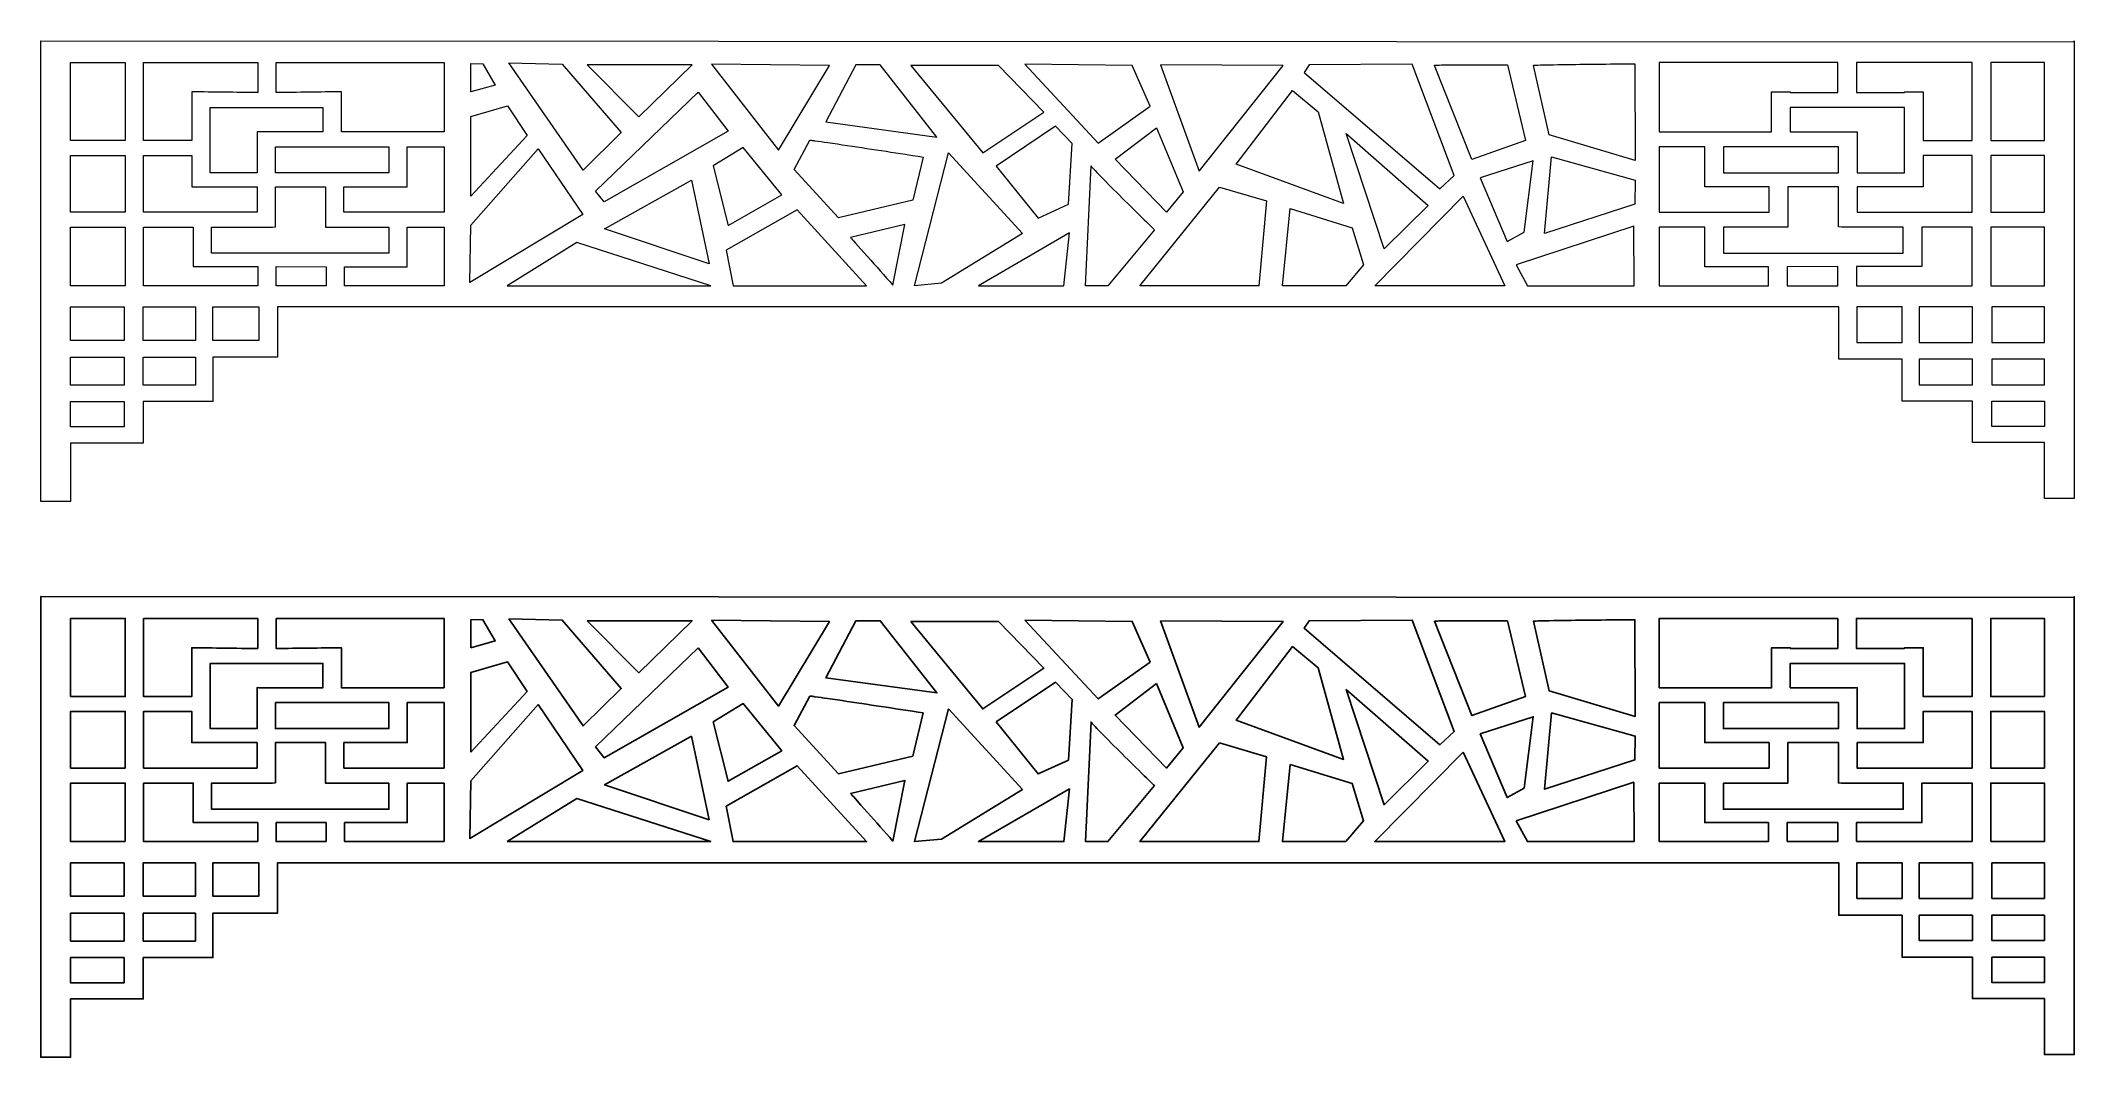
# Model space of a CAD drawing. Header units: centimetres. Extents: x -12.6 to 12.6, y -3.5 to 9.2.
import ezdxf

# ---------------------------------------------------------------- set-up
doc = ezdxf.new("R2010")
doc.units = ezdxf.units.CM
doc.header["$MEASUREMENT"] = 0

msp = doc.modelspace()

# ---------------------------------------------------------------- linework, layer by layer
at = {"lineweight": 9}
for points, knots in [([(9.71681, 5.86947), (9.71681, 5.86947), (9.71681, 5.21867), (9.71681, 5.21867), (9.71681, 5.21867), (9.71681, 5.21867), (10.50429, 5.21867), (10.50429, 5.21867), (10.50429, 5.21867), (10.50429, 5.21867), (10.50429, 4.69703), (10.50429, 4.69703), (10.50429, 4.69703), (10.50429, 4.69703), (11.37797, 4.69703), (11.37797, 4.69703), (11.37797, 4.69703), (11.37797, 4.69703), (11.37797, 4.18286), (11.37797, 4.18286), (11.37797, 4.18286), (11.37797, 4.18286), (12.27171, 4.18286), (12.27171, 4.18286), (12.27171, 4.18286), (12.27171, 4.18286), (12.27171, 3.48664), (12.27171, 3.48664), (12.27171, 3.48664), (12.27171, 3.48664), (12.64448, 3.48664), (12.64448, 3.48664), (12.64448, 3.48664), (12.64448, 3.48664), (12.64448, 5.86947), (12.64448, 5.86947), (12.64448, 5.86947), (12.64448, 5.86947), (12.64448, 6.06604), (12.64448, 6.06604), (12.64448, 6.06604), (12.64448, 6.06604), (12.64448, 8.9055), (12.64448, 8.9055), (12.64448, 8.9055), (12.64448, 8.9055), (12.64448, 9.17724), (12.64448, 9.17724), (12.64448, 9.17724), (12.64448, 9.17724), (12.64448, 9.16496), (12.64448, 9.16496), (12.64448, 9.16496), (12.64448, 9.16496), (-12.63104, 9.17724), (-12.63104, 9.17724), (-12.63104, 9.17724), (-12.63104, 9.17724), (-12.63104, 8.9055), (-12.63104, 8.9055), (-12.63104, 8.9055), (-12.63104, 8.9055), (-12.63104, 6.06604), (-12.63104, 6.06604), (-12.63104, 6.06604), (-12.63104, 6.06604), (-12.63104, 5.86947), (-12.63104, 5.86947), (-12.63104, 5.86947), (-12.63104, 5.86947), (-12.63104, 3.45277), (-12.63104, 3.45277), (-12.63104, 3.45277), (-12.63104, 3.45277), (-12.25827, 3.45277), (-12.25827, 3.45277), (-12.25827, 3.45277), (-12.25827, 3.45277), (-12.25827, 4.17787), (-12.25827, 4.17787), (-12.25827, 4.17787), (-12.25827, 4.17787), (-11.35615, 4.17787), (-11.35615, 4.17787), (-11.35615, 4.17787), (-11.35615, 4.17787), (-11.35615, 4.69204), (-11.35615, 4.69204), (-11.35615, 4.69204), (-11.35615, 4.69204), (-10.49083, 4.69204), (-10.49083, 4.69204), (-10.49083, 4.69204), (-10.49083, 4.69204), (-10.49083, 5.24502), (-10.49083, 5.24502), (-10.49083, 5.24502), (-10.49083, 5.24502), (-9.68624, 5.24502), (-9.68624, 5.24502), (-9.68624, 5.24502), (-9.68624, 5.24502), (-9.68624, 5.86947), (-9.68624, 5.86947), (-9.68624, 5.86947), (-9.68624, 5.86947), (9.71681, 5.86947), (9.71681, 5.86947)], [0, 0, 0, 0, 0.03571429, 0.03571429, 0.03571429, 0.03571429, 0.07142857, 0.07142857, 0.07142857, 0.07142857, 0.10714286, 0.10714286, 0.10714286, 0.10714286, 0.14285714, 0.14285714, 0.14285714, 0.14285714, 0.17857143, 0.17857143, 0.17857143, 0.17857143, 0.21428571, 0.21428571, 0.21428571, 0.21428571, 0.25, 0.25, 0.25, 0.25, 0.28571429, 0.28571429, 0.28571429, 0.28571429, 0.32142857, 0.32142857, 0.32142857, 0.32142857, 0.35714286, 0.35714286, 0.35714286, 0.35714286, 0.39285714, 0.39285714, 0.39285714, 0.39285714, 0.42857143, 0.42857143, 0.42857143, 0.42857143, 0.46428571, 0.46428571, 0.46428571, 0.46428571, 0.5, 0.5, 0.5, 0.5, 0.53571429, 0.53571429, 0.53571429, 0.53571429, 0.57142857, 0.57142857, 0.57142857, 0.57142857, 0.60714286, 0.60714286, 0.60714286, 0.60714286, 0.64285714, 0.64285714, 0.64285714, 0.64285714, 0.67857143, 0.67857143, 0.67857143, 0.67857143, 0.71428571, 0.71428571, 0.71428571, 0.71428571, 0.75, 0.75, 0.75, 0.75, 0.78571429, 0.78571429, 0.78571429, 0.78571429, 0.82142857, 0.82142857, 0.82142857, 0.82142857, 0.85714286, 0.85714286, 0.85714286, 0.85714286, 0.89285714, 0.89285714, 0.89285714, 0.89285714, 0.92857143, 0.92857143, 0.92857143, 0.92857143, 1, 1, 1, 1]), ([(-12.25827, 7.93566), (-12.25827, 7.93566), (-11.57985, 7.93566), (-11.57985, 7.93566), (-11.57985, 7.93566), (-11.57985, 7.93566), (-11.57985, 8.9055), (-11.57985, 8.9055), (-11.57985, 8.9055), (-11.57985, 8.9055), (-12.25827, 8.9055), (-12.25827, 8.9055), (-12.25827, 8.9055), (-12.25827, 8.9055), (-12.25827, 7.93566), (-12.25827, 7.93566)], [0, 0, 0, 0, 0.2, 0.2, 0.2, 0.2, 0.4, 0.4, 0.4, 0.4, 0.6, 0.6, 0.6, 0.6, 1, 1, 1, 1]), ([(-11.35141, 8.9055), (-11.35141, 8.9055), (-11.35141, 7.93566), (-11.35141, 7.93566), (-11.35141, 7.93566), (-11.35141, 7.93566), (-10.75274, 7.93566), (-10.75274, 7.93566), (-10.75274, 7.93566), (-10.75274, 7.93566), (-10.75274, 8.54099), (-10.75274, 8.54099), (-10.75274, 8.54099), (-10.61717, 8.54032), (-10.4816, 8.539), (-10.34605, 8.53702), (-10.34605, 8.53702), (-10.20854, 8.535), (-10.07102, 8.53368), (-9.9335, 8.53305), (-9.9335, 8.53305), (-9.9335, 8.53305), (-9.9335, 8.9055), (-9.9335, 8.9055), (-9.9335, 8.9055), (-9.9335, 8.9055), (-11.35141, 8.9055), (-11.35141, 8.9055)], [0, 0, 0, 0, 0.125, 0.125, 0.125, 0.125, 0.25, 0.25, 0.25, 0.25, 0.375, 0.375, 0.375, 0.375, 0.5, 0.5, 0.5, 0.5, 0.625, 0.625, 0.625, 0.625, 0.75, 0.75, 0.75, 0.75, 1, 1, 1, 1]), ([(-9.70506, 8.9055), (-9.70506, 8.9055), (-9.70505, 8.53305), (-9.70505, 8.53305), (-9.70505, 8.53305), (-9.5688, 8.53371), (-9.43256, 8.5351), (-9.29632, 8.53722), (-9.29632, 8.53722), (-9.16213, 8.53931), (-9.02792, 8.5407), (-8.89371, 8.5414), (-8.89371, 8.5414), (-8.89371, 8.5414), (-8.89371, 8.04556), (-8.89371, 8.04556), (-8.89371, 8.04556), (-8.89371, 8.04556), (-7.61642, 8.04556), (-7.61642, 8.04556), (-7.61642, 8.04556), (-7.61642, 8.04556), (-7.61642, 8.9055), (-7.61642, 8.9055), (-7.61642, 8.9055), (-7.61642, 8.9055), (-9.70506, 8.9055), (-9.70506, 8.9055)], [0, 0, 0, 0, 0.125, 0.125, 0.125, 0.125, 0.25, 0.25, 0.25, 0.25, 0.375, 0.375, 0.375, 0.375, 0.5, 0.5, 0.5, 0.5, 0.625, 0.625, 0.625, 0.625, 0.75, 0.75, 0.75, 0.75, 1, 1, 1, 1]), ([(-7.28387, 8.54054), (-7.28387, 8.54054), (-6.98058, 8.62584), (-6.98058, 8.62584), (-6.98058, 8.62584), (-6.98058, 8.62584), (-7.13432, 8.89013), (-7.13432, 8.89013), (-7.13432, 8.89013), (-7.13432, 8.89013), (-7.28387, 8.89281), (-7.28387, 8.89281), (-7.28387, 8.89281), (-7.28387, 8.89281), (-7.28387, 8.54054), (-7.28387, 8.54054)], [0, 0, 0, 0, 0.2, 0.2, 0.2, 0.2, 0.4, 0.4, 0.4, 0.4, 0.6, 0.6, 0.6, 0.6, 1, 1, 1, 1]), ([(-6.81352, 8.90115), (-6.81352, 8.90115), (-5.88934, 7.56989), (-5.88934, 7.56989), (-5.88934, 7.56989), (-5.88934, 7.56989), (-5.4151, 8.03497), (-5.4151, 8.03497), (-5.4151, 8.03497), (-5.4151, 8.03497), (-6.14885, 8.88567), (-6.14885, 8.88567), (-6.14885, 8.88567), (-6.14885, 8.88567), (-6.81352, 8.90115), (-6.81352, 8.90115)], [0, 0, 0, 0, 0.2, 0.2, 0.2, 0.2, 0.4, 0.4, 0.4, 0.4, 0.6, 0.6, 0.6, 0.6, 1, 1, 1, 1]), ([(-5.83782, 8.87693), (-5.83782, 8.87693), (-4.5347, 8.87693), (-4.5347, 8.87693), (-4.5347, 8.87693), (-4.5347, 8.87693), (-5.19571, 8.23213), (-5.19571, 8.23213), (-5.19571, 8.23213), (-5.19571, 8.23213), (-5.83782, 8.87693), (-5.83782, 8.87693)], [0, 0, 0, 0, 0.25, 0.25, 0.25, 0.25, 0.5, 0.5, 0.5, 0.5, 1, 1, 1, 1]), ([(-4.29273, 8.88576), (-4.29273, 8.88576), (-2.8279, 8.867), (-2.8279, 8.867), (-2.8279, 8.867), (-2.8279, 8.867), (-3.45999, 7.81699), (-3.45999, 7.81699), (-3.45999, 7.81699), (-3.45999, 7.81699), (-4.29273, 8.88576), (-4.29273, 8.88576)], [0, 0, 0, 0, 0.25, 0.25, 0.25, 0.25, 0.5, 0.5, 0.5, 0.5, 1, 1, 1, 1]), ([(-2.49972, 8.87693), (-2.49972, 8.87693), (-2.19672, 8.87693), (-2.19672, 8.87693), (-2.19672, 8.87693), (-2.19672, 8.87693), (-1.49262, 7.9801), (-1.49262, 7.9801), (-1.49262, 7.9801), (-1.49262, 7.9801), (-2.87228, 8.16778), (-2.87228, 8.16778), (-2.87228, 8.16778), (-2.87228, 8.16778), (-2.49972, 8.87693), (-2.49972, 8.87693)], [0, 0, 0, 0, 0.2, 0.2, 0.2, 0.2, 0.4, 0.4, 0.4, 0.4, 0.6, 0.6, 0.6, 0.6, 1, 1, 1, 1]), ([(-1.81458, 8.86809), (-1.81458, 8.86809), (-0.72734, 8.86809), (-0.72734, 8.86809), (-0.72734, 8.86809), (-0.72734, 8.86809), (-0.163, 8.28928), (-0.163, 8.28928), (-0.163, 8.28928), (-0.163, 8.28928), (-0.92163, 7.78167), (-0.92163, 7.78167), (-0.92163, 7.78167), (-0.92163, 7.78167), (-1.81458, 8.86809), (-1.81458, 8.86809)], [0, 0, 0, 0, 0.2, 0.2, 0.2, 0.2, 0.4, 0.4, 0.4, 0.4, 0.6, 0.6, 0.6, 0.6, 1, 1, 1, 1]), ([(-0.39991, 8.88576), (-0.39991, 8.88576), (0.93515, 8.86887), (0.93515, 8.86887), (0.93515, 8.86887), (0.93515, 8.86887), (1.15677, 8.36364), (1.15677, 8.36364), (1.15677, 8.36364), (1.15677, 8.36364), (0.5131, 7.90531), (0.5131, 7.90531), (0.5131, 7.90531), (0.5131, 7.90531), (-0.39991, 8.88576), (-0.39991, 8.88576)], [0, 0, 0, 0, 0.2, 0.2, 0.2, 0.2, 0.4, 0.4, 0.4, 0.4, 0.6, 0.6, 0.6, 0.6, 1, 1, 1, 1]), ([(1.28564, 8.87693), (1.28564, 8.87693), (2.81067, 8.86809), (2.81067, 8.86809), (2.81067, 8.86809), (2.81067, 8.86809), (1.76722, 7.55392), (1.76722, 7.55392), (1.76722, 7.55392), (1.76722, 7.55392), (1.28564, 8.87693), (1.28564, 8.87693)], [0, 0, 0, 0, 0.25, 0.25, 0.25, 0.25, 0.5, 0.5, 0.5, 0.5, 1, 1, 1, 1]), ([(3.13528, 8.87693), (3.13528, 8.87693), (4.41596, 8.88576), (4.41596, 8.88576), (4.41596, 8.88576), (4.41596, 8.88576), (4.93811, 7.50061), (4.93811, 7.50061), (4.93811, 7.50061), (4.93811, 7.50061), (4.7573, 7.33596), (4.7573, 7.33596), (4.7573, 7.33596), (4.7573, 7.33596), (3.07375, 8.78323), (3.07375, 8.78323), (3.07375, 8.78323), (3.07375, 8.78323), (3.13528, 8.87693), (3.13528, 8.87693)], [0, 0, 0, 0, 0.16666667, 0.16666667, 0.16666667, 0.16666667, 0.33333333, 0.33333333, 0.33333333, 0.33333333, 0.5, 0.5, 0.5, 0.5, 0.66666667, 0.66666667, 0.66666667, 0.66666667, 1, 1, 1, 1]), ([(4.69042, 8.87024), (4.69042, 8.87024), (5.15662, 7.69921), (5.15662, 7.69921), (5.15662, 7.69921), (5.15662, 7.69921), (5.82192, 7.93796), (5.82192, 7.93796), (5.82192, 7.93796), (5.82192, 7.93796), (5.59891, 8.87592), (5.59891, 8.87592), (5.59891, 8.87592), (5.59891, 8.87592), (5.55969, 8.87615), (5.55969, 8.87615), (5.55969, 8.87615), (5.55969, 8.87615), (5.51468, 8.87639), (5.51468, 8.87639), (5.51468, 8.87639), (5.51468, 8.87639), (5.45631, 8.87666), (5.45631, 8.87666), (5.45631, 8.87666), (5.35186, 8.87712), (5.2474, 8.87737), (5.14294, 8.87742), (5.14294, 8.87742), (5.03876, 8.87743), (4.93459, 8.87696), (4.83042, 8.87601), (4.83042, 8.87601), (4.79632, 8.87558), (4.76222, 8.87484), (4.72813, 8.8738), (4.72813, 8.8738), (4.7222, 8.87358), (4.71626, 8.8734), (4.71032, 8.87327), (4.71032, 8.87327), (4.70437, 8.87314), (4.69845, 8.87247), (4.69262, 8.87127), (4.69262, 8.87127), (4.69262, 8.87127), (4.69042, 8.87024), (4.69042, 8.87024)], [0, 0, 0, 0, 0.07692308, 0.07692308, 0.07692308, 0.07692308, 0.15384615, 0.15384615, 0.15384615, 0.15384615, 0.23076923, 0.23076923, 0.23076923, 0.23076923, 0.30769231, 0.30769231, 0.30769231, 0.30769231, 0.38461538, 0.38461538, 0.38461538, 0.38461538, 0.46153846, 0.46153846, 0.46153846, 0.46153846, 0.53846154, 0.53846154, 0.53846154, 0.53846154, 0.61538462, 0.61538462, 0.61538462, 0.61538462, 0.69230769, 0.69230769, 0.69230769, 0.69230769, 0.76923077, 0.76923077, 0.76923077, 0.76923077, 0.84615385, 0.84615385, 0.84615385, 0.84615385, 1, 1, 1, 1]), ([(5.92177, 8.87024), (5.92177, 8.87024), (6.11852, 8.00617), (6.11852, 8.00617), (6.11852, 8.00617), (6.11852, 8.00617), (7.18784, 7.68783), (7.18784, 7.68783), (7.18784, 7.68783), (7.18784, 7.68783), (7.18394, 8.88997), (7.18394, 8.88997), (7.18394, 8.88997), (7.18394, 8.88997), (7.1296, 8.88958), (7.1296, 8.88958), (7.1296, 8.88958), (7.1296, 8.88958), (7.06724, 8.8891), (7.06724, 8.8891), (7.06724, 8.8891), (7.06724, 8.8891), (6.98636, 8.88845), (6.98636, 8.88845), (6.98636, 8.88845), (6.84154, 8.88729), (6.69672, 8.8859), (6.5519, 8.88428), (6.5519, 8.88428), (6.40723, 8.88266), (6.26256, 8.88057), (6.11791, 8.87802), (6.11791, 8.87802), (6.07035, 8.87706), (6.02281, 8.87582), (5.97527, 8.87428), (5.97527, 8.87428), (5.96201, 8.87378), (5.94876, 8.87312), (5.93552, 8.87229), (5.93552, 8.87229), (5.93379, 8.87217), (5.93206, 8.87203), (5.93033, 8.87188), (5.93033, 8.87188), (5.92861, 8.87173), (5.92688, 8.87153), (5.92516, 8.87127), (5.92516, 8.87127), (5.92516, 8.87127), (5.92257, 8.87076), (5.92257, 8.87076), (5.92257, 8.87076), (5.92257, 8.87076), (5.92177, 8.87024), (5.92177, 8.87024)], [0, 0, 0, 0, 0.06666667, 0.06666667, 0.06666667, 0.06666667, 0.13333333, 0.13333333, 0.13333333, 0.13333333, 0.2, 0.2, 0.2, 0.2, 0.26666667, 0.26666667, 0.26666667, 0.26666667, 0.33333333, 0.33333333, 0.33333333, 0.33333333, 0.4, 0.4, 0.4, 0.4, 0.46666667, 0.46666667, 0.46666667, 0.46666667, 0.53333333, 0.53333333, 0.53333333, 0.53333333, 0.6, 0.6, 0.6, 0.6, 0.66666667, 0.66666667, 0.66666667, 0.66666667, 0.73333333, 0.73333333, 0.73333333, 0.73333333, 0.8, 0.8, 0.8, 0.8, 0.86666667, 0.86666667, 0.86666667, 0.86666667, 1, 1, 1, 1]), ([(9.70476, 8.9055), (9.70476, 8.9055), (9.70476, 8.53305), (9.70476, 8.53305), (9.70476, 8.53305), (9.70476, 8.53305), (9.11371, 8.53305), (9.11371, 8.53305), (9.11371, 8.53305), (9.11371, 8.53305), (9.11371, 8.5414), (9.11371, 8.5414), (9.11371, 8.5414), (9.11371, 8.5414), (8.88208, 8.5414), (8.88208, 8.5414), (8.88208, 8.5414), (8.88208, 8.5414), (8.88208, 8.04556), (8.88208, 8.04556), (8.88208, 8.04556), (8.88208, 8.04556), (7.48537, 8.04556), (7.48537, 8.04556), (7.48537, 8.04556), (7.48537, 8.04556), (7.48537, 8.9055), (7.48537, 8.9055), (7.48537, 8.9055), (7.48537, 8.9055), (9.70476, 8.9055), (9.70476, 8.9055)], [0, 0, 0, 0, 0.11111111, 0.11111111, 0.11111111, 0.11111111, 0.22222222, 0.22222222, 0.22222222, 0.22222222, 0.33333333, 0.33333333, 0.33333333, 0.33333333, 0.44444444, 0.44444444, 0.44444444, 0.44444444, 0.55555556, 0.55555556, 0.55555556, 0.55555556, 0.66666667, 0.66666667, 0.66666667, 0.66666667, 0.77777778, 0.77777778, 0.77777778, 0.77777778, 1, 1, 1, 1]), ([(11.37409, 8.9055), (11.37409, 8.9055), (11.37409, 7.93566), (11.37409, 7.93566), (11.37409, 7.93566), (11.37409, 7.93566), (10.76705, 7.93566), (10.76705, 7.93566), (10.76705, 7.93566), (10.76705, 7.93566), (10.76705, 8.54098), (10.76705, 8.54098), (10.76705, 8.54098), (10.76705, 8.54098), (10.53543, 8.54098), (10.53543, 8.54098), (10.53543, 8.54098), (10.53543, 8.54098), (10.53543, 8.53305), (10.53543, 8.53305), (10.53543, 8.53305), (10.53543, 8.53305), (9.93638, 8.53305), (9.93638, 8.53305), (9.93638, 8.53305), (9.93638, 8.53305), (9.93638, 8.9055), (9.93638, 8.9055), (9.93638, 8.9055), (9.93638, 8.9055), (9.97883, 8.9055), (9.97883, 8.9055), (9.97883, 8.9055), (9.97883, 8.9055), (11.36516, 8.9055), (11.36516, 8.9055), (11.36516, 8.9055), (11.36516, 8.9055), (11.37409, 8.9055), (11.37409, 8.9055)], [0, 0, 0, 0, 0.09090909, 0.09090909, 0.09090909, 0.09090909, 0.18181818, 0.18181818, 0.18181818, 0.18181818, 0.27272727, 0.27272727, 0.27272727, 0.27272727, 0.36363636, 0.36363636, 0.36363636, 0.36363636, 0.45454545, 0.45454545, 0.45454545, 0.45454545, 0.54545455, 0.54545455, 0.54545455, 0.54545455, 0.63636364, 0.63636364, 0.63636364, 0.63636364, 0.72727273, 0.72727273, 0.72727273, 0.72727273, 0.81818182, 0.81818182, 0.81818182, 0.81818182, 1, 1, 1, 1]), ([(12.27171, 7.93566), (12.27171, 7.93566), (11.60572, 7.93566), (11.60572, 7.93566), (11.60572, 7.93566), (11.60572, 7.93566), (11.60572, 8.9055), (11.60572, 8.9055), (11.60572, 8.9055), (11.60572, 8.9055), (12.27171, 8.9055), (12.27171, 8.9055), (12.27171, 8.9055), (12.27171, 8.9055), (12.27171, 7.93566), (12.27171, 7.93566)], [0, 0, 0, 0, 0.2, 0.2, 0.2, 0.2, 0.4, 0.4, 0.4, 0.4, 0.6, 0.6, 0.6, 0.6, 1, 1, 1, 1]), ([(-9.94137, 7.97024), (-9.94137, 7.97024), (-9.94236, 8.04613), (-9.94236, 8.04613), (-9.94236, 8.04613), (-9.94236, 8.04613), (-9.92052, 8.04556), (-9.92052, 8.04556), (-9.92052, 8.04556), (-9.92052, 8.04556), (-9.12214, 8.04556), (-9.12214, 8.04556), (-9.12214, 8.04556), (-9.12214, 8.04556), (-9.12214, 8.34725), (-9.12214, 8.34725), (-9.12214, 8.34725), (-9.12214, 8.34725), (-10.5243, 8.34725), (-10.5243, 8.34725), (-10.5243, 8.34725), (-10.5243, 8.34725), (-10.5243, 7.53676), (-10.5243, 7.53676), (-10.5243, 7.53676), (-10.5243, 7.53676), (-9.94137, 7.53676), (-9.94137, 7.53676), (-9.94137, 7.53676), (-9.94137, 7.53676), (-9.94137, 7.97024), (-9.94137, 7.97024)], [0, 0, 0, 0, 0.11111111, 0.11111111, 0.11111111, 0.11111111, 0.22222222, 0.22222222, 0.22222222, 0.22222222, 0.33333333, 0.33333333, 0.33333333, 0.33333333, 0.44444444, 0.44444444, 0.44444444, 0.44444444, 0.55555556, 0.55555556, 0.55555556, 0.55555556, 0.66666667, 0.66666667, 0.66666667, 0.66666667, 0.77777778, 0.77777778, 0.77777778, 0.77777778, 1, 1, 1, 1]), ([(-7.28387, 7.24587), (-7.28387, 7.24587), (-6.58629, 7.99879), (-6.58629, 7.99879), (-6.58629, 7.99879), (-6.58629, 7.99879), (-6.82841, 8.36586), (-6.82841, 8.36586), (-6.82841, 8.36586), (-6.82841, 8.36586), (-7.28387, 8.2361), (-7.28387, 8.2361), (-7.28387, 8.2361), (-7.28387, 8.2361), (-7.28387, 7.24587), (-7.28387, 7.24587)], [0, 0, 0, 0, 0.2, 0.2, 0.2, 0.2, 0.4, 0.4, 0.4, 0.4, 0.6, 0.6, 0.6, 0.6, 1, 1, 1, 1]), ([(-4.45973, 8.53887), (-4.45973, 8.53887), (-5.73393, 7.30909), (-5.73393, 7.30909), (-5.73393, 7.30909), (-5.73393, 7.30909), (-5.62602, 7.17284), (-5.62602, 7.17284), (-5.62602, 7.17284), (-5.62602, 7.17284), (-4.08806, 8.052), (-4.08806, 8.052), (-4.08806, 8.052), (-4.08806, 8.052), (-4.45973, 8.53887), (-4.45973, 8.53887)], [0, 0, 0, 0, 0.2, 0.2, 0.2, 0.2, 0.4, 0.4, 0.4, 0.4, 0.6, 0.6, 0.6, 0.6, 1, 1, 1, 1]), ([(2.92573, 8.5587), (2.92573, 8.5587), (2.22787, 7.64389), (2.22787, 7.64389), (2.22787, 7.64389), (2.22787, 7.64389), (3.56316, 7.15526), (3.56316, 7.15526), (3.56316, 7.15526), (3.56316, 7.15526), (3.24567, 8.29184), (3.24567, 8.29184), (3.24567, 8.29184), (3.24567, 8.29184), (2.92573, 8.5587), (2.92573, 8.5587)], [0, 0, 0, 0, 0.2, 0.2, 0.2, 0.2, 0.4, 0.4, 0.4, 0.4, 0.6, 0.6, 0.6, 0.6, 1, 1, 1, 1]), ([(9.94437, 7.97024), (9.94437, 7.97024), (9.94536, 8.04613), (9.94536, 8.04613), (9.94536, 8.04613), (9.94536, 8.04613), (9.92324, 8.04556), (9.92324, 8.04556), (9.92324, 8.04556), (9.92324, 8.04556), (9.11371, 8.04556), (9.11371, 8.04556), (9.11371, 8.04556), (9.11371, 8.04556), (9.11371, 8.34725), (9.11371, 8.34725), (9.11371, 8.34725), (9.11371, 8.34725), (10.53543, 8.34725), (10.53543, 8.34725), (10.53543, 8.34725), (10.53543, 8.34725), (10.53543, 7.53676), (10.53543, 7.53676), (10.53543, 7.53676), (10.53543, 7.53676), (9.94437, 7.53676), (9.94437, 7.53676), (9.94437, 7.53676), (9.94437, 7.53676), (9.94437, 7.97024), (9.94437, 7.97024)], [0, 0, 0, 0, 0.11111111, 0.11111111, 0.11111111, 0.11111111, 0.22222222, 0.22222222, 0.22222222, 0.22222222, 0.33333333, 0.33333333, 0.33333333, 0.33333333, 0.44444444, 0.44444444, 0.44444444, 0.44444444, 0.55555556, 0.55555556, 0.55555556, 0.55555556, 0.66666667, 0.66666667, 0.66666667, 0.66666667, 0.77777778, 0.77777778, 0.77777778, 0.77777778, 1, 1, 1, 1]), ([(-0.75692, 7.61933), (-0.75692, 7.61933), (-0.01699, 8.11346), (-0.01699, 8.11346), (-0.01699, 8.11346), (-0.01699, 8.11346), (0.18999, 7.90038), (0.18999, 7.90038), (0.18999, 7.90038), (0.18999, 7.90038), (0.14186, 7.1457), (0.14186, 7.1457), (0.14186, 7.1457), (0.14186, 7.1457), (-0.23559, 6.97349), (-0.23559, 6.97349), (-0.23559, 6.97349), (-0.23559, 6.97349), (-0.75692, 7.61933), (-0.75692, 7.61933)], [0, 0, 0, 0, 0.16666667, 0.16666667, 0.16666667, 0.16666667, 0.33333333, 0.33333333, 0.33333333, 0.33333333, 0.5, 0.5, 0.5, 0.5, 0.66666667, 0.66666667, 0.66666667, 0.66666667, 1, 1, 1, 1]), ([(1.23814, 8.09617), (1.23814, 8.09617), (0.72223, 7.70436), (0.72223, 7.70436), (0.72223, 7.70436), (0.72223, 7.70436), (1.35988, 7.0457), (1.35988, 7.0457), (1.35988, 7.0457), (1.35988, 7.0457), (1.56924, 7.29778), (1.56924, 7.29778), (1.56924, 7.29778), (1.56924, 7.29778), (1.23814, 8.09617), (1.23814, 8.09617)], [0, 0, 0, 0, 0.2, 0.2, 0.2, 0.2, 0.4, 0.4, 0.4, 0.4, 0.6, 0.6, 0.6, 0.6, 1, 1, 1, 1]), ([(-9.71294, 7.85976), (-9.71294, 7.85976), (-9.71294, 7.53676), (-9.71294, 7.53676), (-9.71294, 7.53676), (-9.71294, 7.53676), (-8.30291, 7.53676), (-8.30291, 7.53676), (-8.30291, 7.53676), (-8.30291, 7.53676), (-8.30291, 7.85976), (-8.30291, 7.85976), (-8.30291, 7.85976), (-8.30291, 7.85976), (-9.71294, 7.85976), (-9.71294, 7.85976)], [0, 0, 0, 0, 0.2, 0.2, 0.2, 0.2, 0.4, 0.4, 0.4, 0.4, 0.6, 0.6, 0.6, 0.6, 1, 1, 1, 1]), ([(-7.61642, 7.85976), (-7.61642, 7.85976), (-8.07446, 7.85976), (-8.07446, 7.85976), (-8.07446, 7.85976), (-8.07446, 7.85976), (-8.07446, 7.36272), (-8.07446, 7.36272), (-8.07446, 7.36272), (-8.07446, 7.36272), (-8.30291, 7.36272), (-8.30291, 7.36272), (-8.30291, 7.36272), (-8.30291, 7.36272), (-8.86219, 7.36272), (-8.86219, 7.36272), (-8.86219, 7.36272), (-8.86219, 7.36272), (-8.86219, 7.04692), (-8.86219, 7.04692), (-8.86219, 7.04692), (-8.86219, 7.04692), (-7.61642, 7.04692), (-7.61642, 7.04692), (-7.61642, 7.04692), (-7.61642, 7.04692), (-7.61642, 7.85976), (-7.61642, 7.85976)], [0, 0, 0, 0, 0.125, 0.125, 0.125, 0.125, 0.25, 0.25, 0.25, 0.25, 0.375, 0.375, 0.375, 0.375, 0.5, 0.5, 0.5, 0.5, 0.625, 0.625, 0.625, 0.625, 0.75, 0.75, 0.75, 0.75, 1, 1, 1, 1]), ([(-4.27156, 7.62203), (-4.27156, 7.62203), (-3.89878, 7.84852), (-3.89878, 7.84852), (-3.89878, 7.84852), (-3.89878, 7.84852), (-3.42076, 7.26117), (-3.42076, 7.26117), (-3.42076, 7.26117), (-3.42076, 7.26117), (-4.08739, 6.88231), (-4.08739, 6.88231), (-4.08739, 6.88231), (-4.08739, 6.88231), (-4.27156, 7.62203), (-4.27156, 7.62203)], [0, 0, 0, 0, 0.2, 0.2, 0.2, 0.2, 0.4, 0.4, 0.4, 0.4, 0.6, 0.6, 0.6, 0.6, 1, 1, 1, 1]), ([(-3.07137, 7.94065), (-3.07137, 7.94065), (-3.26713, 7.57535), (-3.26713, 7.57535), (-3.26713, 7.57535), (-3.26713, 7.57535), (-2.71398, 6.97696), (-2.71398, 6.97696), (-2.71398, 6.97696), (-2.71398, 6.97696), (-1.79183, 7.19522), (-1.79183, 7.19522), (-1.79183, 7.19522), (-1.79183, 7.19522), (-1.66386, 7.73182), (-1.66386, 7.73182), (-1.66386, 7.73182), (-1.66386, 7.73182), (-1.72416, 7.74112), (-1.72416, 7.74112), (-1.72416, 7.74112), (-1.72416, 7.74112), (-1.79339, 7.75177), (-1.79339, 7.75177), (-1.79339, 7.75177), (-1.79339, 7.75177), (-1.88319, 7.76557), (-1.88319, 7.76557), (-1.88319, 7.76557), (-2.04411, 7.79028), (-2.20506, 7.81481), (-2.36603, 7.83918), (-2.36603, 7.83918), (-2.52716, 7.86383), (-2.68837, 7.88788), (-2.84967, 7.91133), (-2.84967, 7.91133), (-2.90295, 7.91927), (-2.95629, 7.9268), (-3.00969, 7.93393), (-3.00969, 7.93393), (-3.02472, 7.93605), (-3.03978, 7.93794), (-3.05487, 7.9396), (-3.05487, 7.9396), (-3.05889, 7.9401), (-3.06292, 7.94048), (-3.06696, 7.94074), (-3.06696, 7.94074), (-3.06823, 7.94082), (-3.06949, 7.94091), (-3.07075, 7.94099), (-3.07075, 7.94099), (-3.07101, 7.94101), (-3.07125, 7.94088), (-3.07137, 7.94065)], [0, 0, 0, 0, 0.06666667, 0.06666667, 0.06666667, 0.06666667, 0.13333333, 0.13333333, 0.13333333, 0.13333333, 0.2, 0.2, 0.2, 0.2, 0.26666667, 0.26666667, 0.26666667, 0.26666667, 0.33333333, 0.33333333, 0.33333333, 0.33333333, 0.4, 0.4, 0.4, 0.4, 0.46666667, 0.46666667, 0.46666667, 0.46666667, 0.53333333, 0.53333333, 0.53333333, 0.53333333, 0.6, 0.6, 0.6, 0.6, 0.66666667, 0.66666667, 0.66666667, 0.66666667, 0.73333333, 0.73333333, 0.73333333, 0.73333333, 0.8, 0.8, 0.8, 0.8, 0.86666667, 0.86666667, 0.86666667, 0.86666667, 1, 1, 1, 1]), ([(3.59378, 8.02323), (3.59378, 8.02323), (4.06514, 6.59071), (4.06514, 6.59071), (4.06514, 6.59071), (4.06514, 6.59071), (4.614, 7.13074), (4.614, 7.13074), (4.614, 7.13074), (4.614, 7.13074), (3.59378, 8.02323), (3.59378, 8.02323)], [0, 0, 0, 0, 0.25, 0.25, 0.25, 0.25, 0.5, 0.5, 0.5, 0.5, 1, 1, 1, 1]), ([(7.48537, 7.85976), (7.48537, 7.85976), (8.05142, 7.85976), (8.05142, 7.85976), (8.05142, 7.85976), (8.05142, 7.85976), (8.05142, 7.36272), (8.05142, 7.36272), (8.05142, 7.36272), (8.05142, 7.36272), (8.28304, 7.36272), (8.28304, 7.36272), (8.28304, 7.36272), (8.28304, 7.36272), (8.85013, 7.36272), (8.85013, 7.36272), (8.85013, 7.36272), (8.85013, 7.36272), (8.85013, 7.04692), (8.85013, 7.04692), (8.85013, 7.04692), (8.85013, 7.04692), (7.48537, 7.04692), (7.48537, 7.04692), (7.48537, 7.04692), (7.48537, 7.04692), (7.48537, 7.85976), (7.48537, 7.85976)], [0, 0, 0, 0, 0.125, 0.125, 0.125, 0.125, 0.25, 0.25, 0.25, 0.25, 0.375, 0.375, 0.375, 0.375, 0.5, 0.5, 0.5, 0.5, 0.625, 0.625, 0.625, 0.625, 0.75, 0.75, 0.75, 0.75, 1, 1, 1, 1]), ([(9.71274, 7.85976), (9.71274, 7.85976), (9.71274, 7.53676), (9.71274, 7.53676), (9.71274, 7.53676), (9.71274, 7.53676), (8.28304, 7.53676), (8.28304, 7.53676), (8.28304, 7.53676), (8.28304, 7.53676), (8.28304, 7.85976), (8.28304, 7.85976), (8.28304, 7.85976), (8.28304, 7.85976), (9.71274, 7.85976), (9.71274, 7.85976)], [0, 0, 0, 0, 0.2, 0.2, 0.2, 0.2, 0.4, 0.4, 0.4, 0.4, 0.6, 0.6, 0.6, 0.6, 1, 1, 1, 1]), ([(-12.25827, 7.04692), (-12.25827, 7.04692), (-11.57985, 7.04692), (-11.57985, 7.04692), (-11.57985, 7.04692), (-11.57985, 7.04692), (-11.57985, 7.74986), (-11.57985, 7.74986), (-11.57985, 7.74986), (-11.57985, 7.74986), (-12.25827, 7.74986), (-12.25827, 7.74986), (-12.25827, 7.74986), (-12.25827, 7.74986), (-12.25827, 7.04692), (-12.25827, 7.04692)], [0, 0, 0, 0, 0.2, 0.2, 0.2, 0.2, 0.4, 0.4, 0.4, 0.4, 0.6, 0.6, 0.6, 0.6, 1, 1, 1, 1]), ([(-9.94137, 7.36272), (-9.94137, 7.36272), (-10.5243, 7.36272), (-10.5243, 7.36272), (-10.5243, 7.36272), (-10.5243, 7.36272), (-10.75274, 7.36272), (-10.75274, 7.36272), (-10.75274, 7.36272), (-10.75274, 7.36272), (-10.75274, 7.74986), (-10.75274, 7.74986), (-10.75274, 7.74986), (-10.75274, 7.74986), (-11.35141, 7.74986), (-11.35141, 7.74986), (-11.35141, 7.74986), (-11.35141, 7.74986), (-11.35141, 7.04692), (-11.35141, 7.04692), (-11.35141, 7.04692), (-11.35141, 7.04692), (-9.94137, 7.04692), (-9.94137, 7.04692), (-9.94137, 7.04692), (-9.94137, 7.04692), (-9.94137, 7.36272), (-9.94137, 7.36272)], [0, 0, 0, 0, 0.125, 0.125, 0.125, 0.125, 0.25, 0.25, 0.25, 0.25, 0.375, 0.375, 0.375, 0.375, 0.5, 0.5, 0.5, 0.5, 0.625, 0.625, 0.625, 0.625, 0.75, 0.75, 0.75, 0.75, 1, 1, 1, 1]), ([(-7.28387, 6.88653), (-7.28387, 6.88653), (-7.29857, 6.17273), (-7.29857, 6.17273), (-7.29857, 6.17273), (-7.29857, 6.17273), (-5.89326, 7.01636), (-5.89326, 7.01636), (-5.89326, 7.01636), (-5.89326, 7.01636), (-6.44984, 7.83465), (-6.44984, 7.83465), (-6.44984, 7.83465), (-6.44984, 7.83465), (-7.28387, 6.88653), (-7.28387, 6.88653)], [0, 0, 0, 0, 0.2, 0.2, 0.2, 0.2, 0.4, 0.4, 0.4, 0.4, 0.6, 0.6, 0.6, 0.6, 1, 1, 1, 1]), ([(-1.34619, 7.78239), (-1.34619, 7.78239), (-1.77125, 6.13314), (-1.77125, 6.13314), (-1.77125, 6.13314), (-1.77125, 6.13314), (-1.43416, 6.16311), (-1.43416, 6.16311), (-1.43416, 6.16311), (-1.43416, 6.16311), (-0.42976, 6.78047), (-0.42976, 6.78047), (-0.42976, 6.78047), (-0.42976, 6.78047), (-1.34619, 7.78239), (-1.34619, 7.78239)], [0, 0, 0, 0, 0.2, 0.2, 0.2, 0.2, 0.4, 0.4, 0.4, 0.4, 0.6, 0.6, 0.6, 0.6, 1, 1, 1, 1]), ([(0.42554, 7.62231), (0.42554, 7.62231), (0.35511, 6.13314), (0.35511, 6.13314), (0.35511, 6.13314), (0.35511, 6.13314), (0.63418, 6.13314), (0.63418, 6.13314), (0.63418, 6.13314), (0.63418, 6.13314), (1.21073, 6.82855), (1.21073, 6.82855), (1.21073, 6.82855), (1.21073, 6.82855), (1.20169, 6.83737), (1.20169, 6.83737), (1.20169, 6.83737), (1.20169, 6.83737), (1.17617, 6.86231), (1.17617, 6.86231), (1.17617, 6.86231), (1.17617, 6.86231), (1.13655, 6.90108), (1.13655, 6.90108), (1.13655, 6.90108), (1.13655, 6.90108), (1.1122, 6.92493), (1.1122, 6.92493), (1.1122, 6.92493), (1.1122, 6.92493), (1.08523, 6.95137), (1.08523, 6.95137), (1.08523, 6.95137), (0.9934, 7.04137), (0.90186, 7.13166), (0.81061, 7.22226), (0.81061, 7.22226), (0.71974, 7.31249), (0.62945, 7.40331), (0.53976, 7.49472), (0.53976, 7.49472), (0.51063, 7.52471), (0.48188, 7.55506), (0.45352, 7.58578), (0.45352, 7.58578), (0.44842, 7.59143), (0.44313, 7.59692), (0.43766, 7.60222), (0.43766, 7.60222), (0.43212, 7.60758), (0.42784, 7.6141), (0.42511, 7.6213), (0.42511, 7.6213), (0.42496, 7.6217), (0.42515, 7.62214), (0.42554, 7.62231)], [0, 0, 0, 0, 0.06666667, 0.06666667, 0.06666667, 0.06666667, 0.13333333, 0.13333333, 0.13333333, 0.13333333, 0.2, 0.2, 0.2, 0.2, 0.26666667, 0.26666667, 0.26666667, 0.26666667, 0.33333333, 0.33333333, 0.33333333, 0.33333333, 0.4, 0.4, 0.4, 0.4, 0.46666667, 0.46666667, 0.46666667, 0.46666667, 0.53333333, 0.53333333, 0.53333333, 0.53333333, 0.6, 0.6, 0.6, 0.6, 0.66666667, 0.66666667, 0.66666667, 0.66666667, 0.73333333, 0.73333333, 0.73333333, 0.73333333, 0.8, 0.8, 0.8, 0.8, 0.86666667, 0.86666667, 0.86666667, 0.86666667, 1, 1, 1, 1]), ([(5.25972, 7.47182), (5.25972, 7.47182), (5.91996, 7.68442), (5.91996, 7.68442), (5.91996, 7.68442), (5.91996, 7.68442), (5.8086, 6.79846), (5.8086, 6.79846), (5.8086, 6.79846), (5.8086, 6.79846), (5.59458, 6.68241), (5.59458, 6.68241), (5.59458, 6.68241), (5.59458, 6.68241), (5.25972, 7.47182), (5.25972, 7.47182)], [0, 0, 0, 0, 0.2, 0.2, 0.2, 0.2, 0.4, 0.4, 0.4, 0.4, 0.6, 0.6, 0.6, 0.6, 1, 1, 1, 1]), ([(6.14472, 7.73331), (6.14472, 7.73331), (6.05949, 6.783), (6.05949, 6.783), (6.05949, 6.783), (6.05949, 6.783), (7.18263, 7.14779), (7.18263, 7.14779), (7.18263, 7.14779), (7.18263, 7.14779), (7.18797, 7.4434), (7.18797, 7.4434), (7.18797, 7.4434), (7.18797, 7.4434), (6.14472, 7.73331), (6.14472, 7.73331)], [0, 0, 0, 0, 0.2, 0.2, 0.2, 0.2, 0.4, 0.4, 0.4, 0.4, 0.6, 0.6, 0.6, 0.6, 1, 1, 1, 1]), ([(9.94437, 7.36272), (9.94437, 7.36272), (10.53543, 7.36272), (10.53543, 7.36272), (10.53543, 7.36272), (10.53543, 7.36272), (10.76705, 7.36272), (10.76705, 7.36272), (10.76705, 7.36272), (10.76705, 7.36272), (10.76705, 7.74986), (10.76705, 7.74986), (10.76705, 7.74986), (10.76705, 7.74986), (11.37409, 7.74986), (11.37409, 7.74986), (11.37409, 7.74986), (11.37409, 7.74986), (11.37409, 7.04692), (11.37409, 7.04692), (11.37409, 7.04692), (11.37409, 7.04692), (9.94437, 7.04692), (9.94437, 7.04692), (9.94437, 7.04692), (9.94437, 7.04692), (9.94437, 7.36272), (9.94437, 7.36272)], [0, 0, 0, 0, 0.125, 0.125, 0.125, 0.125, 0.25, 0.25, 0.25, 0.25, 0.375, 0.375, 0.375, 0.375, 0.5, 0.5, 0.5, 0.5, 0.625, 0.625, 0.625, 0.625, 0.75, 0.75, 0.75, 0.75, 1, 1, 1, 1]), ([(12.27171, 7.04692), (12.27171, 7.04692), (11.60572, 7.04692), (11.60572, 7.04692), (11.60572, 7.04692), (11.60572, 7.04692), (11.60572, 7.74986), (11.60572, 7.74986), (11.60572, 7.74986), (11.60572, 7.74986), (12.27171, 7.74986), (12.27171, 7.74986), (12.27171, 7.74986), (12.27171, 7.74986), (12.27171, 7.04692), (12.27171, 7.04692)], [0, 0, 0, 0, 0.2, 0.2, 0.2, 0.2, 0.4, 0.4, 0.4, 0.4, 0.6, 0.6, 0.6, 0.6, 1, 1, 1, 1]), ([(-8.30291, 6.86113), (-8.30291, 6.86113), (-9.05106, 6.86113), (-9.05106, 6.86113), (-9.05106, 6.86113), (-9.05106, 6.86113), (-9.09157, 6.86031), (-9.09157, 6.86031), (-9.09157, 6.86031), (-9.09157, 6.86031), (-9.09064, 6.90031), (-9.09064, 6.90031), (-9.09064, 6.90031), (-9.09064, 6.90031), (-9.09064, 7.36272), (-9.09064, 7.36272), (-9.09064, 7.36272), (-9.09064, 7.36272), (-9.71294, 7.36272), (-9.71294, 7.36272), (-9.71294, 7.36272), (-9.71294, 7.36272), (-9.71294, 6.90031), (-9.71294, 6.90031), (-9.71294, 6.90031), (-9.71294, 6.90031), (-9.71253, 6.86266), (-9.71253, 6.86266), (-9.71253, 6.86266), (-9.71253, 6.86266), (-9.75016, 6.86113), (-9.75016, 6.86113), (-9.75016, 6.86113), (-9.75016, 6.86113), (-10.50692, 6.86113), (-10.50692, 6.86113), (-10.50692, 6.86113), (-10.50692, 6.86113), (-10.50692, 6.53564), (-10.50692, 6.53564), (-10.50692, 6.53564), (-10.50692, 6.53564), (-8.30291, 6.53564), (-8.30291, 6.53564), (-8.30291, 6.53564), (-8.30291, 6.53564), (-8.30291, 6.86113), (-8.30291, 6.86113)], [0, 0, 0, 0, 0.07692308, 0.07692308, 0.07692308, 0.07692308, 0.15384615, 0.15384615, 0.15384615, 0.15384615, 0.23076923, 0.23076923, 0.23076923, 0.23076923, 0.30769231, 0.30769231, 0.30769231, 0.30769231, 0.38461538, 0.38461538, 0.38461538, 0.38461538, 0.46153846, 0.46153846, 0.46153846, 0.46153846, 0.53846154, 0.53846154, 0.53846154, 0.53846154, 0.61538462, 0.61538462, 0.61538462, 0.61538462, 0.69230769, 0.69230769, 0.69230769, 0.69230769, 0.76923077, 0.76923077, 0.76923077, 0.76923077, 0.84615385, 0.84615385, 0.84615385, 0.84615385, 1, 1, 1, 1]), ([(-4.54356, 7.44213), (-4.54356, 7.44213), (-5.62155, 6.83875), (-5.62155, 6.83875), (-5.62155, 6.83875), (-5.62155, 6.83875), (-4.32284, 6.40375), (-4.32284, 6.40375), (-4.32284, 6.40375), (-4.32284, 6.40375), (-4.54356, 7.44213), (-4.54356, 7.44213)], [0, 0, 0, 0, 0.25, 0.25, 0.25, 0.25, 0.5, 0.5, 0.5, 0.5, 1, 1, 1, 1]), ([(2.0204, 7.35839), (2.0204, 7.35839), (1.03051, 6.13314), (1.03051, 6.13314), (1.03051, 6.13314), (1.03051, 6.13314), (2.51082, 6.13314), (2.51082, 6.13314), (2.51082, 6.13314), (2.51082, 6.13314), (2.60397, 7.18823), (2.60397, 7.18823), (2.60397, 7.18823), (2.60397, 7.18823), (2.0204, 7.35839), (2.0204, 7.35839)], [0, 0, 0, 0, 0.2, 0.2, 0.2, 0.2, 0.4, 0.4, 0.4, 0.4, 0.6, 0.6, 0.6, 0.6, 1, 1, 1, 1]), ([(8.28304, 6.86113), (8.28304, 6.86113), (9.04162, 6.86113), (9.04162, 6.86113), (9.04162, 6.86113), (9.04162, 6.86113), (9.08271, 6.86031), (9.08271, 6.86031), (9.08271, 6.86031), (9.08271, 6.86031), (9.08176, 6.90031), (9.08176, 6.90031), (9.08176, 6.90031), (9.08176, 6.90031), (9.08176, 7.36272), (9.08176, 7.36272), (9.08176, 7.36272), (9.08176, 7.36272), (9.71274, 7.36272), (9.71274, 7.36272), (9.71274, 7.36272), (9.71274, 7.36272), (9.71274, 6.90031), (9.71274, 6.90031), (9.71274, 6.90031), (9.71274, 6.90031), (9.71234, 6.86266), (9.71234, 6.86266), (9.71234, 6.86266), (9.71234, 6.86266), (9.75048, 6.86113), (9.75048, 6.86113), (9.75048, 6.86113), (9.75048, 6.86113), (10.5178, 6.86113), (10.5178, 6.86113), (10.5178, 6.86113), (10.5178, 6.86113), (10.5178, 6.53564), (10.5178, 6.53564), (10.5178, 6.53564), (10.5178, 6.53564), (8.28304, 6.53564), (8.28304, 6.53564), (8.28304, 6.53564), (8.28304, 6.53564), (8.28304, 6.86113), (8.28304, 6.86113)], [0, 0, 0, 0, 0.07692308, 0.07692308, 0.07692308, 0.07692308, 0.15384615, 0.15384615, 0.15384615, 0.15384615, 0.23076923, 0.23076923, 0.23076923, 0.23076923, 0.30769231, 0.30769231, 0.30769231, 0.30769231, 0.38461538, 0.38461538, 0.38461538, 0.38461538, 0.46153846, 0.46153846, 0.46153846, 0.46153846, 0.53846154, 0.53846154, 0.53846154, 0.53846154, 0.61538462, 0.61538462, 0.61538462, 0.61538462, 0.69230769, 0.69230769, 0.69230769, 0.69230769, 0.76923077, 0.76923077, 0.76923077, 0.76923077, 0.84615385, 0.84615385, 0.84615385, 0.84615385, 1, 1, 1, 1]), ([(2.90027, 7.09059), (2.90027, 7.09059), (2.80131, 6.13314), (2.80131, 6.13314), (2.80131, 6.13314), (2.80131, 6.13314), (3.58838, 6.13314), (3.58838, 6.13314), (3.58838, 6.13314), (3.58838, 6.13314), (3.81132, 6.39025), (3.81132, 6.39025), (3.81132, 6.39025), (3.81132, 6.39025), (3.66903, 6.85372), (3.66903, 6.85372), (3.66903, 6.85372), (3.66903, 6.85372), (2.90027, 7.09059), (2.90027, 7.09059)], [0, 0, 0, 0, 0.16666667, 0.16666667, 0.16666667, 0.16666667, 0.33333333, 0.33333333, 0.33333333, 0.33333333, 0.5, 0.5, 0.5, 0.5, 0.66666667, 0.66666667, 0.66666667, 0.66666667, 1, 1, 1, 1]), ([(5.04663, 7.24443), (5.04663, 7.24443), (3.94924, 6.13314), (3.94924, 6.13314), (3.94924, 6.13314), (3.94924, 6.13314), (5.56565, 6.13314), (5.56565, 6.13314), (5.56565, 6.13314), (5.56565, 6.13314), (5.04663, 7.24443), (5.04663, 7.24443)], [0, 0, 0, 0, 0.25, 0.25, 0.25, 0.25, 0.5, 0.5, 0.5, 0.5, 1, 1, 1, 1]), ([(-11.57985, 6.13314), (-11.57985, 6.13314), (-11.57985, 6.86113), (-11.57985, 6.86113), (-11.57985, 6.86113), (-11.57985, 6.86113), (-12.25827, 6.86113), (-12.25827, 6.86113), (-12.25827, 6.86113), (-12.25827, 6.86113), (-12.25827, 6.13314), (-12.25827, 6.13314), (-12.25827, 6.13314), (-12.25827, 6.13314), (-11.57985, 6.13314), (-11.57985, 6.13314)], [0, 0, 0, 0, 0.2, 0.2, 0.2, 0.2, 0.4, 0.4, 0.4, 0.4, 0.6, 0.6, 0.6, 0.6, 1, 1, 1, 1]), ([(-9.9335, 6.13314), (-9.9335, 6.13314), (-9.9335, 6.36981), (-9.9335, 6.36981), (-9.9335, 6.36981), (-9.9335, 6.36981), (-10.50692, 6.37025), (-10.50692, 6.37025), (-10.50692, 6.37025), (-10.50692, 6.37025), (-10.73535, 6.37025), (-10.73535, 6.37025), (-10.73535, 6.37025), (-10.73535, 6.37025), (-10.73535, 6.86113), (-10.73535, 6.86113), (-10.73535, 6.86113), (-10.73535, 6.86113), (-11.35141, 6.86113), (-11.35141, 6.86113), (-11.35141, 6.86113), (-11.35141, 6.86113), (-11.35141, 6.13314), (-11.35141, 6.13314), (-11.35141, 6.13314), (-11.35141, 6.13314), (-9.9335, 6.13314), (-9.9335, 6.13314)], [0, 0, 0, 0, 0.125, 0.125, 0.125, 0.125, 0.25, 0.25, 0.25, 0.25, 0.375, 0.375, 0.375, 0.375, 0.5, 0.5, 0.5, 0.5, 0.625, 0.625, 0.625, 0.625, 0.75, 0.75, 0.75, 0.75, 1, 1, 1, 1]), ([(-7.61642, 6.86113), (-7.61642, 6.86113), (-8.07446, 6.86113), (-8.07446, 6.86113), (-8.07446, 6.86113), (-8.07446, 6.86113), (-8.07446, 6.36856), (-8.07446, 6.36856), (-8.07446, 6.36856), (-8.07446, 6.36856), (-8.30291, 6.36856), (-8.30291, 6.36856), (-8.30291, 6.36856), (-8.30291, 6.36856), (-8.85432, 6.36898), (-8.85432, 6.36898), (-8.85432, 6.36898), (-8.85432, 6.36898), (-8.85432, 6.13314), (-8.85432, 6.13314), (-8.85432, 6.13314), (-8.85432, 6.13314), (-7.61642, 6.13314), (-7.61642, 6.13314), (-7.61642, 6.13314), (-7.61642, 6.13314), (-7.61642, 6.86113), (-7.61642, 6.86113)], [0, 0, 0, 0, 0.125, 0.125, 0.125, 0.125, 0.25, 0.25, 0.25, 0.25, 0.375, 0.375, 0.375, 0.375, 0.5, 0.5, 0.5, 0.5, 0.625, 0.625, 0.625, 0.625, 0.75, 0.75, 0.75, 0.75, 1, 1, 1, 1]), ([(-4.11213, 6.57308), (-4.11213, 6.57308), (-3.22924, 7.07505), (-3.22924, 7.07505), (-3.22924, 7.07505), (-3.22924, 7.07505), (-2.36545, 6.13314), (-2.36545, 6.13314), (-2.36545, 6.13314), (-2.36545, 6.13314), (-4.02448, 6.13314), (-4.02448, 6.13314), (-4.02448, 6.13314), (-4.02448, 6.13314), (-4.11213, 6.57308), (-4.11213, 6.57308)], [0, 0, 0, 0, 0.2, 0.2, 0.2, 0.2, 0.4, 0.4, 0.4, 0.4, 0.6, 0.6, 0.6, 0.6, 1, 1, 1, 1]), ([(-2.56482, 6.7312), (-2.56482, 6.7312), (-1.88949, 6.89427), (-1.88949, 6.89427), (-1.88949, 6.89427), (-1.88949, 6.89427), (-2.03873, 6.13913), (-2.03873, 6.13913), (-2.03873, 6.13913), (-2.14276, 6.25824), (-2.24754, 6.3767), (-2.35306, 6.49451), (-2.35306, 6.49451), (-2.35306, 6.49451), (-2.39577, 6.54216), (-2.39577, 6.54216), (-2.39577, 6.54216), (-2.39577, 6.54216), (-2.43587, 6.58686), (-2.43587, 6.58686), (-2.43587, 6.58686), (-2.43587, 6.58686), (-2.50416, 6.66298), (-2.50416, 6.66298), (-2.50416, 6.66298), (-2.50416, 6.66298), (-2.53034, 6.69219), (-2.53034, 6.69219), (-2.53034, 6.69219), (-2.53685, 6.69946), (-2.54335, 6.70674), (-2.54985, 6.71403), (-2.54985, 6.71403), (-2.55381, 6.71848), (-2.55775, 6.72294), (-2.56168, 6.72741), (-2.56168, 6.72741), (-2.5626, 6.72845), (-2.5635, 6.72951), (-2.5644, 6.73057), (-2.5644, 6.73057), (-2.5644, 6.73057), (-2.56482, 6.7312), (-2.56482, 6.7312)], [0, 0, 0, 0, 0.08333333, 0.08333333, 0.08333333, 0.08333333, 0.16666667, 0.16666667, 0.16666667, 0.16666667, 0.25, 0.25, 0.25, 0.25, 0.33333333, 0.33333333, 0.33333333, 0.33333333, 0.41666667, 0.41666667, 0.41666667, 0.41666667, 0.5, 0.5, 0.5, 0.5, 0.58333333, 0.58333333, 0.58333333, 0.58333333, 0.66666667, 0.66666667, 0.66666667, 0.66666667, 0.75, 0.75, 0.75, 0.75, 0.83333333, 0.83333333, 0.83333333, 0.83333333, 1, 1, 1, 1]), ([(5.70525, 6.39019), (5.70525, 6.39019), (7.16958, 6.87058), (7.16958, 6.87058), (7.16958, 6.87058), (7.16958, 6.87058), (7.17281, 6.13314), (7.17281, 6.13314), (7.17281, 6.13314), (7.17281, 6.13314), (5.8472, 6.13314), (5.8472, 6.13314), (5.8472, 6.13314), (5.8472, 6.13314), (5.70525, 6.39019), (5.70525, 6.39019)], [0, 0, 0, 0, 0.2, 0.2, 0.2, 0.2, 0.4, 0.4, 0.4, 0.4, 0.6, 0.6, 0.6, 0.6, 1, 1, 1, 1]), ([(7.48537, 6.86113), (7.48537, 6.86113), (8.05142, 6.86113), (8.05142, 6.86113), (8.05142, 6.86113), (8.05142, 6.86113), (8.05142, 6.36856), (8.05142, 6.36856), (8.05142, 6.36856), (8.05142, 6.36856), (8.28304, 6.36856), (8.28304, 6.36856), (8.28304, 6.36856), (8.28304, 6.36856), (8.84215, 6.36898), (8.84215, 6.36898), (8.84215, 6.36898), (8.84215, 6.36898), (8.84215, 6.13314), (8.84215, 6.13314), (8.84215, 6.13314), (8.84215, 6.13314), (7.48537, 6.13314), (7.48537, 6.13314), (7.48537, 6.13314), (7.48537, 6.13314), (7.48537, 6.86113), (7.48537, 6.86113)], [0, 0, 0, 0, 0.125, 0.125, 0.125, 0.125, 0.25, 0.25, 0.25, 0.25, 0.375, 0.375, 0.375, 0.375, 0.5, 0.5, 0.5, 0.5, 0.625, 0.625, 0.625, 0.625, 0.75, 0.75, 0.75, 0.75, 1, 1, 1, 1]), ([(9.93638, 6.13314), (9.93638, 6.13314), (9.93638, 6.36981), (9.93638, 6.36981), (9.93638, 6.36981), (9.93638, 6.36981), (10.5178, 6.37025), (10.5178, 6.37025), (10.5178, 6.37025), (10.5178, 6.37025), (10.74943, 6.37025), (10.74943, 6.37025), (10.74943, 6.37025), (10.74943, 6.37025), (10.74943, 6.86113), (10.74943, 6.86113), (10.74943, 6.86113), (10.74943, 6.86113), (11.37409, 6.86113), (11.37409, 6.86113), (11.37409, 6.86113), (11.37409, 6.86113), (11.37409, 6.13314), (11.37409, 6.13314), (11.37409, 6.13314), (11.37409, 6.13314), (11.36516, 6.13314), (11.36516, 6.13314), (11.36516, 6.13314), (11.36516, 6.13314), (9.97883, 6.13314), (9.97883, 6.13314), (9.97883, 6.13314), (9.97883, 6.13314), (9.93638, 6.13314), (9.93638, 6.13314)], [0, 0, 0, 0, 0.1, 0.1, 0.1, 0.1, 0.2, 0.2, 0.2, 0.2, 0.3, 0.3, 0.3, 0.3, 0.4, 0.4, 0.4, 0.4, 0.5, 0.5, 0.5, 0.5, 0.6, 0.6, 0.6, 0.6, 0.7, 0.7, 0.7, 0.7, 0.8, 0.8, 0.8, 0.8, 1, 1, 1, 1]), ([(11.60572, 6.13314), (11.60572, 6.13314), (11.60572, 6.86113), (11.60572, 6.86113), (11.60572, 6.86113), (11.60572, 6.86113), (12.27171, 6.86113), (12.27171, 6.86113), (12.27171, 6.86113), (12.27171, 6.86113), (12.27171, 6.13314), (12.27171, 6.13314), (12.27171, 6.13314), (12.27171, 6.13314), (11.60572, 6.13314), (11.60572, 6.13314)], [0, 0, 0, 0, 0.2, 0.2, 0.2, 0.2, 0.4, 0.4, 0.4, 0.4, 0.6, 0.6, 0.6, 0.6, 1, 1, 1, 1]), ([(-6.83471, 6.13314), (-6.83471, 6.13314), (-5.96847, 6.66809), (-5.96847, 6.66809), (-5.96847, 6.66809), (-5.96847, 6.66809), (-4.30353, 6.13314), (-4.30353, 6.13314), (-4.30353, 6.13314), (-4.30353, 6.13314), (-6.83471, 6.13314), (-6.83471, 6.13314)], [0, 0, 0, 0, 0.25, 0.25, 0.25, 0.25, 0.5, 0.5, 0.5, 0.5, 1, 1, 1, 1]), ([(0.1573, 6.79047), (0.1573, 6.79047), (0.0871, 6.13314), (0.0871, 6.13314), (0.0871, 6.13314), (0.0871, 6.13314), (-0.97632, 6.13314), (-0.97632, 6.13314), (-0.97632, 6.13314), (-0.97632, 6.13314), (0.1573, 6.79047), (0.1573, 6.79047)], [0, 0, 0, 0, 0.25, 0.25, 0.25, 0.25, 0.5, 0.5, 0.5, 0.5, 1, 1, 1, 1]), ([(-9.08275, 6.13314), (-9.08275, 6.13314), (-9.08275, 6.36916), (-9.08275, 6.36916), (-9.08275, 6.36916), (-9.08275, 6.36916), (-9.70506, 6.36964), (-9.70506, 6.36964), (-9.70506, 6.36964), (-9.70506, 6.36964), (-9.70506, 6.13314), (-9.70506, 6.13314), (-9.70506, 6.13314), (-9.70506, 6.13314), (-9.08275, 6.13314), (-9.08275, 6.13314)], [0, 0, 0, 0, 0.2, 0.2, 0.2, 0.2, 0.4, 0.4, 0.4, 0.4, 0.6, 0.6, 0.6, 0.6, 1, 1, 1, 1]), ([(9.07378, 6.13314), (9.07378, 6.13314), (9.07378, 6.36916), (9.07378, 6.36916), (9.07378, 6.36916), (9.07378, 6.36916), (9.70476, 6.36964), (9.70476, 6.36964), (9.70476, 6.36964), (9.70476, 6.36964), (9.70476, 6.13314), (9.70476, 6.13314), (9.70476, 6.13314), (9.70476, 6.13314), (9.14704, 6.13314), (9.14704, 6.13314), (9.14704, 6.13314), (9.14704, 6.13314), (9.07378, 6.13314), (9.07378, 6.13314)], [0, 0, 0, 0, 0.16666667, 0.16666667, 0.16666667, 0.16666667, 0.33333333, 0.33333333, 0.33333333, 0.33333333, 0.5, 0.5, 0.5, 0.5, 0.66666667, 0.66666667, 0.66666667, 0.66666667, 1, 1, 1, 1]), ([(-11.5948, 5.86947), (-11.5948, 5.86947), (-12.25827, 5.86947), (-12.25827, 5.86947), (-12.25827, 5.86947), (-12.25827, 5.86947), (-12.25827, 5.45397), (-12.25827, 5.45397), (-12.25827, 5.45397), (-12.25827, 5.45397), (-11.5948, 5.45397), (-11.5948, 5.45397), (-11.5948, 5.45397), (-11.5948, 5.45397), (-11.5948, 5.86947), (-11.5948, 5.86947)], [0, 0, 0, 0, 0.2, 0.2, 0.2, 0.2, 0.4, 0.4, 0.4, 0.4, 0.6, 0.6, 0.6, 0.6, 1, 1, 1, 1]), ([(-10.70713, 5.86947), (-10.70713, 5.86947), (-11.35615, 5.86947), (-11.35615, 5.86947), (-11.35615, 5.86947), (-11.35615, 5.86947), (-11.35615, 5.45397), (-11.35615, 5.45397), (-11.35615, 5.45397), (-11.35615, 5.45397), (-10.70713, 5.45397), (-10.70713, 5.45397), (-10.70713, 5.45397), (-10.70713, 5.45397), (-10.70713, 5.86947), (-10.70713, 5.86947)], [0, 0, 0, 0, 0.2, 0.2, 0.2, 0.2, 0.4, 0.4, 0.4, 0.4, 0.6, 0.6, 0.6, 0.6, 1, 1, 1, 1]), ([(-9.92011, 5.86947), (-9.92011, 5.86947), (-10.49083, 5.86947), (-10.49083, 5.86947), (-10.49083, 5.86947), (-10.49083, 5.86947), (-10.49083, 5.45397), (-10.49083, 5.45397), (-10.49083, 5.45397), (-10.49083, 5.45397), (-9.92011, 5.45397), (-9.92011, 5.45397), (-9.92011, 5.45397), (-9.92011, 5.45397), (-9.92011, 5.86947), (-9.92011, 5.86947)], [0, 0, 0, 0, 0.2, 0.2, 0.2, 0.2, 0.4, 0.4, 0.4, 0.4, 0.6, 0.6, 0.6, 0.6, 1, 1, 1, 1]), ([(9.94153, 5.86947), (9.94153, 5.86947), (10.50429, 5.86947), (10.50429, 5.86947), (10.50429, 5.86947), (10.50429, 5.86947), (10.50429, 5.42762), (10.50429, 5.42762), (10.50429, 5.42762), (10.50429, 5.42762), (9.94153, 5.42762), (9.94153, 5.42762), (9.94153, 5.42762), (9.94153, 5.42762), (9.94153, 5.86947), (9.94153, 5.86947)], [0, 0, 0, 0, 0.2, 0.2, 0.2, 0.2, 0.4, 0.4, 0.4, 0.4, 0.6, 0.6, 0.6, 0.6, 1, 1, 1, 1]), ([(10.71759, 5.86947), (10.71759, 5.86947), (11.37797, 5.86947), (11.37797, 5.86947), (11.37797, 5.86947), (11.37797, 5.86947), (11.37797, 5.42762), (11.37797, 5.42762), (11.37797, 5.42762), (11.37797, 5.42762), (10.71759, 5.42762), (10.71759, 5.42762), (10.71759, 5.42762), (10.71759, 5.42762), (10.71759, 5.86947), (10.71759, 5.86947)], [0, 0, 0, 0, 0.2, 0.2, 0.2, 0.2, 0.4, 0.4, 0.4, 0.4, 0.6, 0.6, 0.6, 0.6, 1, 1, 1, 1]), ([(11.61921, 5.86947), (11.61921, 5.86947), (12.27171, 5.86947), (12.27171, 5.86947), (12.27171, 5.86947), (12.27171, 5.86947), (12.27171, 5.42762), (12.27171, 5.42762), (12.27171, 5.42762), (12.27171, 5.42762), (11.61921, 5.42762), (11.61921, 5.42762), (11.61921, 5.42762), (11.61921, 5.42762), (11.61921, 5.86947), (11.61921, 5.86947)], [0, 0, 0, 0, 0.2, 0.2, 0.2, 0.2, 0.4, 0.4, 0.4, 0.4, 0.6, 0.6, 0.6, 0.6, 1, 1, 1, 1]), ([(-12.25827, 5.24502), (-12.25827, 5.24502), (-12.25827, 4.89801), (-12.25827, 4.89801), (-12.25827, 4.89801), (-12.25827, 4.89801), (-11.5948, 4.89801), (-11.5948, 4.89801), (-11.5948, 4.89801), (-11.5948, 4.89801), (-11.5948, 5.24502), (-11.5948, 5.24502), (-11.5948, 5.24502), (-11.5948, 5.24502), (-12.25827, 5.24502), (-12.25827, 5.24502)], [0, 0, 0, 0, 0.2, 0.2, 0.2, 0.2, 0.4, 0.4, 0.4, 0.4, 0.6, 0.6, 0.6, 0.6, 1, 1, 1, 1]), ([(-10.70713, 5.24502), (-10.70713, 5.24502), (-11.35615, 5.24502), (-11.35615, 5.24502), (-11.35615, 5.24502), (-11.35615, 5.24502), (-11.35615, 4.89801), (-11.35615, 4.89801), (-11.35615, 4.89801), (-11.35615, 4.89801), (-10.70713, 4.89801), (-10.70713, 4.89801), (-10.70713, 4.89801), (-10.70713, 4.89801), (-10.70713, 5.24502), (-10.70713, 5.24502)], [0, 0, 0, 0, 0.2, 0.2, 0.2, 0.2, 0.4, 0.4, 0.4, 0.4, 0.6, 0.6, 0.6, 0.6, 1, 1, 1, 1]), ([(10.71759, 5.21867), (10.71759, 5.21867), (11.37797, 5.21867), (11.37797, 5.21867), (11.37797, 5.21867), (11.37797, 5.21867), (11.37797, 4.903), (11.37797, 4.903), (11.37797, 4.903), (11.37797, 4.903), (10.71759, 4.903), (10.71759, 4.903), (10.71759, 4.903), (10.71759, 4.903), (10.71759, 5.21867), (10.71759, 5.21867)], [0, 0, 0, 0, 0.2, 0.2, 0.2, 0.2, 0.4, 0.4, 0.4, 0.4, 0.6, 0.6, 0.6, 0.6, 1, 1, 1, 1]), ([(12.27171, 5.21867), (12.27171, 5.21867), (12.27171, 4.903), (12.27171, 4.903), (12.27171, 4.903), (12.27171, 4.903), (11.61921, 4.903), (11.61921, 4.903), (11.61921, 4.903), (11.61921, 4.903), (11.61921, 5.21867), (11.61921, 5.21867), (11.61921, 5.21867), (11.61921, 5.21867), (12.27171, 5.21867), (12.27171, 5.21867)], [0, 0, 0, 0, 0.2, 0.2, 0.2, 0.2, 0.4, 0.4, 0.4, 0.4, 0.6, 0.6, 0.6, 0.6, 1, 1, 1, 1]), ([(-12.25827, 4.69204), (-12.25827, 4.69204), (-12.25827, 4.37712), (-12.25827, 4.37712), (-12.25827, 4.37712), (-12.25827, 4.37712), (-11.5948, 4.37712), (-11.5948, 4.37712), (-11.5948, 4.37712), (-11.5948, 4.37712), (-11.5948, 4.69204), (-11.5948, 4.69204), (-11.5948, 4.69204), (-11.5948, 4.69204), (-12.25827, 4.69204), (-12.25827, 4.69204)], [0, 0, 0, 0, 0.2, 0.2, 0.2, 0.2, 0.4, 0.4, 0.4, 0.4, 0.6, 0.6, 0.6, 0.6, 1, 1, 1, 1]), ([(12.27171, 4.69703), (12.27171, 4.69703), (11.61921, 4.69703), (11.61921, 4.69703), (11.61921, 4.69703), (11.61921, 4.69703), (11.61921, 4.38212), (11.61921, 4.38212), (11.61921, 4.38212), (11.61921, 4.38212), (12.27171, 4.38212), (12.27171, 4.38212), (12.27171, 4.38212), (12.27171, 4.38212), (12.27171, 4.69703), (12.27171, 4.69703)], [0, 0, 0, 0, 0.2, 0.2, 0.2, 0.2, 0.4, 0.4, 0.4, 0.4, 0.6, 0.6, 0.6, 0.6, 1, 1, 1, 1])]:
    msp.add_open_spline(points, degree=3, knots=knots, dxfattribs=at)
at = {"color": 242}
for points, knots in [([(9.71681, -1.03813), (9.71681, -1.03813), (9.71681, -1.68893), (9.71681, -1.68893), (9.71681, -1.68893), (9.71681, -1.68893), (10.50429, -1.68893), (10.50429, -1.68893), (10.50429, -1.68893), (10.50429, -1.68893), (10.50429, -2.21057), (10.50429, -2.21057), (10.50429, -2.21057), (10.50429, -2.21057), (11.37797, -2.21057), (11.37797, -2.21057), (11.37797, -2.21057), (11.37797, -2.21057), (11.37797, -2.72474), (11.37797, -2.72474), (11.37797, -2.72474), (11.37797, -2.72474), (12.27171, -2.72474), (12.27171, -2.72474), (12.27171, -2.72474), (12.27171, -2.72474), (12.27171, -3.42096), (12.27171, -3.42096), (12.27171, -3.42096), (12.27171, -3.42096), (12.64448, -3.42096), (12.64448, -3.42096), (12.64448, -3.42096), (12.64448, -3.42096), (12.64448, -1.03813), (12.64448, -1.03813), (12.64448, -1.03813), (12.64448, -1.03813), (12.64448, -0.84156), (12.64448, -0.84156), (12.64448, -0.84156), (12.64448, -0.84156), (12.64448, 1.9979), (12.64448, 1.9979), (12.64448, 1.9979), (12.64448, 1.9979), (12.64448, 2.26964), (12.64448, 2.26964), (12.64448, 2.26964), (12.64448, 2.26964), (12.64448, 2.25736), (12.64448, 2.25736), (12.64448, 2.25736), (12.64448, 2.25736), (-12.63104, 2.26964), (-12.63104, 2.26964), (-12.63104, 2.26964), (-12.63104, 2.26964), (-12.63104, 1.9979), (-12.63104, 1.9979), (-12.63104, 1.9979), (-12.63104, 1.9979), (-12.63104, -0.84156), (-12.63104, -0.84156), (-12.63104, -0.84156), (-12.63104, -0.84156), (-12.63104, -1.03813), (-12.63104, -1.03813), (-12.63104, -1.03813), (-12.63104, -1.03813), (-12.63104, -3.45483), (-12.63104, -3.45483), (-12.63104, -3.45483), (-12.63104, -3.45483), (-12.25827, -3.45483), (-12.25827, -3.45483), (-12.25827, -3.45483), (-12.25827, -3.45483), (-12.25827, -2.72973), (-12.25827, -2.72973), (-12.25827, -2.72973), (-12.25827, -2.72973), (-11.35615, -2.72973), (-11.35615, -2.72973), (-11.35615, -2.72973), (-11.35615, -2.72973), (-11.35615, -2.21556), (-11.35615, -2.21556), (-11.35615, -2.21556), (-11.35615, -2.21556), (-10.49083, -2.21556), (-10.49083, -2.21556), (-10.49083, -2.21556), (-10.49083, -2.21556), (-10.49083, -1.66258), (-10.49083, -1.66258), (-10.49083, -1.66258), (-10.49083, -1.66258), (-9.68624, -1.66258), (-9.68624, -1.66258), (-9.68624, -1.66258), (-9.68624, -1.66258), (-9.68624, -1.03813), (-9.68624, -1.03813), (-9.68624, -1.03813), (-9.68624, -1.03813), (9.71681, -1.03813), (9.71681, -1.03813), (9.71681, -1.03813), (9.71681, -1.03813), (9.71681, -1.03813), (9.71681, -1.03813)], [0, 0, 0, 0, 0.03448276, 0.03448276, 0.03448276, 0.03448276, 0.06896552, 0.06896552, 0.06896552, 0.06896552, 0.10344828, 0.10344828, 0.10344828, 0.10344828, 0.13793103, 0.13793103, 0.13793103, 0.13793103, 0.17241379, 0.17241379, 0.17241379, 0.17241379, 0.20689655, 0.20689655, 0.20689655, 0.20689655, 0.24137931, 0.24137931, 0.24137931, 0.24137931, 0.27586207, 0.27586207, 0.27586207, 0.27586207, 0.31034483, 0.31034483, 0.31034483, 0.31034483, 0.34482759, 0.34482759, 0.34482759, 0.34482759, 0.37931034, 0.37931034, 0.37931034, 0.37931034, 0.4137931, 0.4137931, 0.4137931, 0.4137931, 0.44827586, 0.44827586, 0.44827586, 0.44827586, 0.48275862, 0.48275862, 0.48275862, 0.48275862, 0.51724138, 0.51724138, 0.51724138, 0.51724138, 0.55172414, 0.55172414, 0.55172414, 0.55172414, 0.5862069, 0.5862069, 0.5862069, 0.5862069, 0.62068966, 0.62068966, 0.62068966, 0.62068966, 0.65517241, 0.65517241, 0.65517241, 0.65517241, 0.68965517, 0.68965517, 0.68965517, 0.68965517, 0.72413793, 0.72413793, 0.72413793, 0.72413793, 0.75862069, 0.75862069, 0.75862069, 0.75862069, 0.79310345, 0.79310345, 0.79310345, 0.79310345, 0.82758621, 0.82758621, 0.82758621, 0.82758621, 0.86206897, 0.86206897, 0.86206897, 0.86206897, 0.89655172, 0.89655172, 0.89655172, 0.89655172, 0.93103448, 0.93103448, 0.93103448, 0.93103448, 1, 1, 1, 1]), ([(-12.25827, 1.02806), (-12.25827, 1.02806), (-11.57985, 1.02806), (-11.57985, 1.02806), (-11.57985, 1.02806), (-11.57985, 1.02806), (-11.57985, 1.9979), (-11.57985, 1.9979), (-11.57985, 1.9979), (-11.57985, 1.9979), (-12.25827, 1.9979), (-12.25827, 1.9979), (-12.25827, 1.9979), (-12.25827, 1.9979), (-12.25827, 1.02806), (-12.25827, 1.02806)], [0, 0, 0, 0, 0.2, 0.2, 0.2, 0.2, 0.4, 0.4, 0.4, 0.4, 0.6, 0.6, 0.6, 0.6, 1, 1, 1, 1]), ([(-11.35141, 1.9979), (-11.35141, 1.9979), (-11.35141, 1.02806), (-11.35141, 1.02806), (-11.35141, 1.02806), (-11.35141, 1.02806), (-10.75274, 1.02806), (-10.75274, 1.02806), (-10.75274, 1.02806), (-10.75274, 1.02806), (-10.75274, 1.63339), (-10.75274, 1.63339), (-10.75274, 1.63339), (-10.61717, 1.63272), (-10.4816, 1.6314), (-10.34605, 1.62942), (-10.34605, 1.62942), (-10.20854, 1.6274), (-10.07102, 1.62608), (-9.9335, 1.62545), (-9.9335, 1.62545), (-9.9335, 1.62545), (-9.9335, 1.9979), (-9.9335, 1.9979), (-9.9335, 1.9979), (-9.9335, 1.9979), (-11.35141, 1.9979), (-11.35141, 1.9979)], [0, 0, 0, 0, 0.125, 0.125, 0.125, 0.125, 0.25, 0.25, 0.25, 0.25, 0.375, 0.375, 0.375, 0.375, 0.5, 0.5, 0.5, 0.5, 0.625, 0.625, 0.625, 0.625, 0.75, 0.75, 0.75, 0.75, 1, 1, 1, 1]), ([(-9.70506, 1.9979), (-9.70506, 1.9979), (-9.70505, 1.62545), (-9.70505, 1.62545), (-9.70505, 1.62545), (-9.5688, 1.62611), (-9.43256, 1.6275), (-9.29632, 1.62962), (-9.29632, 1.62962), (-9.16213, 1.63171), (-9.02792, 1.6331), (-8.89371, 1.6338), (-8.89371, 1.6338), (-8.89371, 1.6338), (-8.89371, 1.13796), (-8.89371, 1.13796), (-8.89371, 1.13796), (-8.89371, 1.13796), (-7.61642, 1.13796), (-7.61642, 1.13796), (-7.61642, 1.13796), (-7.61642, 1.13796), (-7.61642, 1.9979), (-7.61642, 1.9979), (-7.61642, 1.9979), (-7.61642, 1.9979), (-9.70506, 1.9979), (-9.70506, 1.9979)], [0, 0, 0, 0, 0.125, 0.125, 0.125, 0.125, 0.25, 0.25, 0.25, 0.25, 0.375, 0.375, 0.375, 0.375, 0.5, 0.5, 0.5, 0.5, 0.625, 0.625, 0.625, 0.625, 0.75, 0.75, 0.75, 0.75, 1, 1, 1, 1]), ([(-7.28387, 1.63294), (-7.28387, 1.63294), (-6.98058, 1.71824), (-6.98058, 1.71824), (-6.98058, 1.71824), (-6.98058, 1.71824), (-7.13432, 1.98253), (-7.13432, 1.98253), (-7.13432, 1.98253), (-7.13432, 1.98253), (-7.28387, 1.98521), (-7.28387, 1.98521), (-7.28387, 1.98521), (-7.28387, 1.98521), (-7.28387, 1.63294), (-7.28387, 1.63294)], [0, 0, 0, 0, 0.2, 0.2, 0.2, 0.2, 0.4, 0.4, 0.4, 0.4, 0.6, 0.6, 0.6, 0.6, 1, 1, 1, 1]), ([(-6.81352, 1.99355), (-6.81352, 1.99355), (-5.88934, 0.66229), (-5.88934, 0.66229), (-5.88934, 0.66229), (-5.88934, 0.66229), (-5.4151, 1.12737), (-5.4151, 1.12737), (-5.4151, 1.12737), (-5.4151, 1.12737), (-6.14885, 1.97807), (-6.14885, 1.97807), (-6.14885, 1.97807), (-6.14885, 1.97807), (-6.81352, 1.99355), (-6.81352, 1.99355)], [0, 0, 0, 0, 0.2, 0.2, 0.2, 0.2, 0.4, 0.4, 0.4, 0.4, 0.6, 0.6, 0.6, 0.6, 1, 1, 1, 1]), ([(-5.83782, 1.96933), (-5.83782, 1.96933), (-4.5347, 1.96933), (-4.5347, 1.96933), (-4.5347, 1.96933), (-4.5347, 1.96933), (-5.19571, 1.32453), (-5.19571, 1.32453), (-5.19571, 1.32453), (-5.19571, 1.32453), (-5.83782, 1.96933), (-5.83782, 1.96933)], [0, 0, 0, 0, 0.25, 0.25, 0.25, 0.25, 0.5, 0.5, 0.5, 0.5, 1, 1, 1, 1]), ([(-4.29273, 1.97816), (-4.29273, 1.97816), (-2.8279, 1.9594), (-2.8279, 1.9594), (-2.8279, 1.9594), (-2.8279, 1.9594), (-3.45999, 0.90939), (-3.45999, 0.90939), (-3.45999, 0.90939), (-3.45999, 0.90939), (-4.29273, 1.97816), (-4.29273, 1.97816)], [0, 0, 0, 0, 0.25, 0.25, 0.25, 0.25, 0.5, 0.5, 0.5, 0.5, 1, 1, 1, 1]), ([(-2.49972, 1.96933), (-2.49972, 1.96933), (-2.19672, 1.96933), (-2.19672, 1.96933), (-2.19672, 1.96933), (-2.19672, 1.96933), (-1.49262, 1.0725), (-1.49262, 1.0725), (-1.49262, 1.0725), (-1.49262, 1.0725), (-2.87228, 1.26018), (-2.87228, 1.26018), (-2.87228, 1.26018), (-2.87228, 1.26018), (-2.49972, 1.96933), (-2.49972, 1.96933)], [0, 0, 0, 0, 0.2, 0.2, 0.2, 0.2, 0.4, 0.4, 0.4, 0.4, 0.6, 0.6, 0.6, 0.6, 1, 1, 1, 1]), ([(-1.81458, 1.96049), (-1.81458, 1.96049), (-0.72734, 1.96049), (-0.72734, 1.96049), (-0.72734, 1.96049), (-0.72734, 1.96049), (-0.163, 1.38168), (-0.163, 1.38168), (-0.163, 1.38168), (-0.163, 1.38168), (-0.92163, 0.87407), (-0.92163, 0.87407), (-0.92163, 0.87407), (-0.92163, 0.87407), (-1.81458, 1.96049), (-1.81458, 1.96049)], [0, 0, 0, 0, 0.2, 0.2, 0.2, 0.2, 0.4, 0.4, 0.4, 0.4, 0.6, 0.6, 0.6, 0.6, 1, 1, 1, 1]), ([(-0.39991, 1.97816), (-0.39991, 1.97816), (0.93515, 1.96127), (0.93515, 1.96127), (0.93515, 1.96127), (0.93515, 1.96127), (1.15677, 1.45604), (1.15677, 1.45604), (1.15677, 1.45604), (1.15677, 1.45604), (0.5131, 0.99771), (0.5131, 0.99771), (0.5131, 0.99771), (0.5131, 0.99771), (-0.39991, 1.97816), (-0.39991, 1.97816)], [0, 0, 0, 0, 0.2, 0.2, 0.2, 0.2, 0.4, 0.4, 0.4, 0.4, 0.6, 0.6, 0.6, 0.6, 1, 1, 1, 1]), ([(1.28564, 1.96933), (1.28564, 1.96933), (2.81067, 1.96049), (2.81067, 1.96049), (2.81067, 1.96049), (2.81067, 1.96049), (1.76722, 0.64632), (1.76722, 0.64632), (1.76722, 0.64632), (1.76722, 0.64632), (1.28564, 1.96933), (1.28564, 1.96933)], [0, 0, 0, 0, 0.25, 0.25, 0.25, 0.25, 0.5, 0.5, 0.5, 0.5, 1, 1, 1, 1]), ([(3.13528, 1.96933), (3.13528, 1.96933), (4.41596, 1.97816), (4.41596, 1.97816), (4.41596, 1.97816), (4.41596, 1.97816), (4.93811, 0.59301), (4.93811, 0.59301), (4.93811, 0.59301), (4.93811, 0.59301), (4.7573, 0.42836), (4.7573, 0.42836), (4.7573, 0.42836), (4.7573, 0.42836), (3.07375, 1.87563), (3.07375, 1.87563), (3.07375, 1.87563), (3.07375, 1.87563), (3.13528, 1.96933), (3.13528, 1.96933)], [0, 0, 0, 0, 0.16666667, 0.16666667, 0.16666667, 0.16666667, 0.33333333, 0.33333333, 0.33333333, 0.33333333, 0.5, 0.5, 0.5, 0.5, 0.66666667, 0.66666667, 0.66666667, 0.66666667, 1, 1, 1, 1]), ([(4.69042, 1.96264), (4.69042, 1.96264), (5.15662, 0.79161), (5.15662, 0.79161), (5.15662, 0.79161), (5.15662, 0.79161), (5.82192, 1.03036), (5.82192, 1.03036), (5.82192, 1.03036), (5.82192, 1.03036), (5.59891, 1.96832), (5.59891, 1.96832), (5.59891, 1.96832), (5.59891, 1.96832), (5.55969, 1.96855), (5.55969, 1.96855), (5.55969, 1.96855), (5.55969, 1.96855), (5.51468, 1.96879), (5.51468, 1.96879), (5.51468, 1.96879), (5.51468, 1.96879), (5.45631, 1.96906), (5.45631, 1.96906), (5.45631, 1.96906), (5.35186, 1.96952), (5.2474, 1.96977), (5.14294, 1.96982), (5.14294, 1.96982), (5.03876, 1.96983), (4.93459, 1.96936), (4.83042, 1.96841), (4.83042, 1.96841), (4.79632, 1.96798), (4.76222, 1.96724), (4.72813, 1.9662), (4.72813, 1.9662), (4.7222, 1.96598), (4.71626, 1.9658), (4.71032, 1.96567), (4.71032, 1.96567), (4.70437, 1.96554), (4.69845, 1.96487), (4.69262, 1.96367), (4.69262, 1.96367), (4.69262, 1.96367), (4.69042, 1.96264), (4.69042, 1.96264)], [0, 0, 0, 0, 0.07692308, 0.07692308, 0.07692308, 0.07692308, 0.15384615, 0.15384615, 0.15384615, 0.15384615, 0.23076923, 0.23076923, 0.23076923, 0.23076923, 0.30769231, 0.30769231, 0.30769231, 0.30769231, 0.38461538, 0.38461538, 0.38461538, 0.38461538, 0.46153846, 0.46153846, 0.46153846, 0.46153846, 0.53846154, 0.53846154, 0.53846154, 0.53846154, 0.61538462, 0.61538462, 0.61538462, 0.61538462, 0.69230769, 0.69230769, 0.69230769, 0.69230769, 0.76923077, 0.76923077, 0.76923077, 0.76923077, 0.84615385, 0.84615385, 0.84615385, 0.84615385, 1, 1, 1, 1]), ([(5.92177, 1.96264), (5.92177, 1.96264), (6.11852, 1.09857), (6.11852, 1.09857), (6.11852, 1.09857), (6.11852, 1.09857), (7.18784, 0.78023), (7.18784, 0.78023), (7.18784, 0.78023), (7.18784, 0.78023), (7.18394, 1.98237), (7.18394, 1.98237), (7.18394, 1.98237), (7.18394, 1.98237), (7.1296, 1.98198), (7.1296, 1.98198), (7.1296, 1.98198), (7.1296, 1.98198), (7.06724, 1.9815), (7.06724, 1.9815), (7.06724, 1.9815), (7.06724, 1.9815), (6.98636, 1.98085), (6.98636, 1.98085), (6.98636, 1.98085), (6.84154, 1.97969), (6.69672, 1.9783), (6.5519, 1.97668), (6.5519, 1.97668), (6.40723, 1.97506), (6.26256, 1.97297), (6.11791, 1.97042), (6.11791, 1.97042), (6.07035, 1.96946), (6.02281, 1.96822), (5.97527, 1.96668), (5.97527, 1.96668), (5.96201, 1.96618), (5.94876, 1.96552), (5.93552, 1.96469), (5.93552, 1.96469), (5.93379, 1.96457), (5.93206, 1.96443), (5.93033, 1.96428), (5.93033, 1.96428), (5.92861, 1.96413), (5.92688, 1.96393), (5.92516, 1.96367), (5.92516, 1.96367), (5.92516, 1.96367), (5.92257, 1.96316), (5.92257, 1.96316), (5.92257, 1.96316), (5.92257, 1.96316), (5.92177, 1.96264), (5.92177, 1.96264)], [0, 0, 0, 0, 0.06666667, 0.06666667, 0.06666667, 0.06666667, 0.13333333, 0.13333333, 0.13333333, 0.13333333, 0.2, 0.2, 0.2, 0.2, 0.26666667, 0.26666667, 0.26666667, 0.26666667, 0.33333333, 0.33333333, 0.33333333, 0.33333333, 0.4, 0.4, 0.4, 0.4, 0.46666667, 0.46666667, 0.46666667, 0.46666667, 0.53333333, 0.53333333, 0.53333333, 0.53333333, 0.6, 0.6, 0.6, 0.6, 0.66666667, 0.66666667, 0.66666667, 0.66666667, 0.73333333, 0.73333333, 0.73333333, 0.73333333, 0.8, 0.8, 0.8, 0.8, 0.86666667, 0.86666667, 0.86666667, 0.86666667, 1, 1, 1, 1]), ([(9.70476, 1.9979), (9.70476, 1.9979), (9.70476, 1.62545), (9.70476, 1.62545), (9.70476, 1.62545), (9.70476, 1.62545), (9.11371, 1.62545), (9.11371, 1.62545), (9.11371, 1.62545), (9.11371, 1.62545), (9.11371, 1.6338), (9.11371, 1.6338), (9.11371, 1.6338), (9.11371, 1.6338), (8.88208, 1.6338), (8.88208, 1.6338), (8.88208, 1.6338), (8.88208, 1.6338), (8.88208, 1.13796), (8.88208, 1.13796), (8.88208, 1.13796), (8.88208, 1.13796), (7.48537, 1.13796), (7.48537, 1.13796), (7.48537, 1.13796), (7.48537, 1.13796), (7.48537, 1.9979), (7.48537, 1.9979), (7.48537, 1.9979), (7.48537, 1.9979), (9.70476, 1.9979), (9.70476, 1.9979)], [0, 0, 0, 0, 0.11111111, 0.11111111, 0.11111111, 0.11111111, 0.22222222, 0.22222222, 0.22222222, 0.22222222, 0.33333333, 0.33333333, 0.33333333, 0.33333333, 0.44444444, 0.44444444, 0.44444444, 0.44444444, 0.55555556, 0.55555556, 0.55555556, 0.55555556, 0.66666667, 0.66666667, 0.66666667, 0.66666667, 0.77777778, 0.77777778, 0.77777778, 0.77777778, 1, 1, 1, 1]), ([(11.37409, 1.9979), (11.37409, 1.9979), (11.37409, 1.02806), (11.37409, 1.02806), (11.37409, 1.02806), (11.37409, 1.02806), (10.76705, 1.02806), (10.76705, 1.02806), (10.76705, 1.02806), (10.76705, 1.02806), (10.76705, 1.63338), (10.76705, 1.63338), (10.76705, 1.63338), (10.76705, 1.63338), (10.53543, 1.63338), (10.53543, 1.63338), (10.53543, 1.63338), (10.53543, 1.63338), (10.53543, 1.62545), (10.53543, 1.62545), (10.53543, 1.62545), (10.53543, 1.62545), (9.93638, 1.62545), (9.93638, 1.62545), (9.93638, 1.62545), (9.93638, 1.62545), (9.93638, 1.9979), (9.93638, 1.9979), (9.93638, 1.9979), (9.93638, 1.9979), (9.97883, 1.9979), (9.97883, 1.9979), (9.97883, 1.9979), (9.97883, 1.9979), (11.36516, 1.9979), (11.36516, 1.9979), (11.36516, 1.9979), (11.36516, 1.9979), (11.37409, 1.9979), (11.37409, 1.9979)], [0, 0, 0, 0, 0.09090909, 0.09090909, 0.09090909, 0.09090909, 0.18181818, 0.18181818, 0.18181818, 0.18181818, 0.27272727, 0.27272727, 0.27272727, 0.27272727, 0.36363636, 0.36363636, 0.36363636, 0.36363636, 0.45454545, 0.45454545, 0.45454545, 0.45454545, 0.54545455, 0.54545455, 0.54545455, 0.54545455, 0.63636364, 0.63636364, 0.63636364, 0.63636364, 0.72727273, 0.72727273, 0.72727273, 0.72727273, 0.81818182, 0.81818182, 0.81818182, 0.81818182, 1, 1, 1, 1]), ([(12.27171, 1.02806), (12.27171, 1.02806), (11.60572, 1.02806), (11.60572, 1.02806), (11.60572, 1.02806), (11.60572, 1.02806), (11.60572, 1.9979), (11.60572, 1.9979), (11.60572, 1.9979), (11.60572, 1.9979), (12.27171, 1.9979), (12.27171, 1.9979), (12.27171, 1.9979), (12.27171, 1.9979), (12.27171, 1.02806), (12.27171, 1.02806)], [0, 0, 0, 0, 0.2, 0.2, 0.2, 0.2, 0.4, 0.4, 0.4, 0.4, 0.6, 0.6, 0.6, 0.6, 1, 1, 1, 1]), ([(-4.45973, 1.63127), (-4.45973, 1.63127), (-5.73393, 0.40149), (-5.73393, 0.40149), (-5.73393, 0.40149), (-5.73393, 0.40149), (-5.62602, 0.26524), (-5.62602, 0.26524), (-5.62602, 0.26524), (-5.62602, 0.26524), (-4.08806, 1.1444), (-4.08806, 1.1444), (-4.08806, 1.1444), (-4.08806, 1.1444), (-4.45973, 1.63127), (-4.45973, 1.63127)], [0, 0, 0, 0, 0.2, 0.2, 0.2, 0.2, 0.4, 0.4, 0.4, 0.4, 0.6, 0.6, 0.6, 0.6, 1, 1, 1, 1]), ([(2.92573, 1.6511), (2.92573, 1.6511), (2.22787, 0.73629), (2.22787, 0.73629), (2.22787, 0.73629), (2.22787, 0.73629), (3.56316, 0.24766), (3.56316, 0.24766), (3.56316, 0.24766), (3.56316, 0.24766), (3.24567, 1.38424), (3.24567, 1.38424), (3.24567, 1.38424), (3.24567, 1.38424), (2.92573, 1.6511), (2.92573, 1.6511)], [0, 0, 0, 0, 0.2, 0.2, 0.2, 0.2, 0.4, 0.4, 0.4, 0.4, 0.6, 0.6, 0.6, 0.6, 1, 1, 1, 1]), ([(-9.94137, 1.06264), (-9.94137, 1.06264), (-9.94236, 1.13853), (-9.94236, 1.13853), (-9.94236, 1.13853), (-9.94236, 1.13853), (-9.92052, 1.13796), (-9.92052, 1.13796), (-9.92052, 1.13796), (-9.92052, 1.13796), (-9.12214, 1.13796), (-9.12214, 1.13796), (-9.12214, 1.13796), (-9.12214, 1.13796), (-9.12214, 1.43965), (-9.12214, 1.43965), (-9.12214, 1.43965), (-9.12214, 1.43965), (-10.5243, 1.43965), (-10.5243, 1.43965), (-10.5243, 1.43965), (-10.5243, 1.43965), (-10.5243, 0.62916), (-10.5243, 0.62916), (-10.5243, 0.62916), (-10.5243, 0.62916), (-9.94137, 0.62916), (-9.94137, 0.62916), (-9.94137, 0.62916), (-9.94137, 0.62916), (-9.94137, 1.06264), (-9.94137, 1.06264)], [0, 0, 0, 0, 0.11111111, 0.11111111, 0.11111111, 0.11111111, 0.22222222, 0.22222222, 0.22222222, 0.22222222, 0.33333333, 0.33333333, 0.33333333, 0.33333333, 0.44444444, 0.44444444, 0.44444444, 0.44444444, 0.55555556, 0.55555556, 0.55555556, 0.55555556, 0.66666667, 0.66666667, 0.66666667, 0.66666667, 0.77777778, 0.77777778, 0.77777778, 0.77777778, 1, 1, 1, 1]), ([(-7.28387, 0.33827), (-7.28387, 0.33827), (-6.58629, 1.09119), (-6.58629, 1.09119), (-6.58629, 1.09119), (-6.58629, 1.09119), (-6.82841, 1.45826), (-6.82841, 1.45826), (-6.82841, 1.45826), (-6.82841, 1.45826), (-7.28387, 1.3285), (-7.28387, 1.3285), (-7.28387, 1.3285), (-7.28387, 1.3285), (-7.28387, 0.33827), (-7.28387, 0.33827)], [0, 0, 0, 0, 0.2, 0.2, 0.2, 0.2, 0.4, 0.4, 0.4, 0.4, 0.6, 0.6, 0.6, 0.6, 1, 1, 1, 1]), ([(9.94437, 1.06264), (9.94437, 1.06264), (9.94536, 1.13853), (9.94536, 1.13853), (9.94536, 1.13853), (9.94536, 1.13853), (9.92324, 1.13796), (9.92324, 1.13796), (9.92324, 1.13796), (9.92324, 1.13796), (9.11371, 1.13796), (9.11371, 1.13796), (9.11371, 1.13796), (9.11371, 1.13796), (9.11371, 1.43965), (9.11371, 1.43965), (9.11371, 1.43965), (9.11371, 1.43965), (10.53543, 1.43965), (10.53543, 1.43965), (10.53543, 1.43965), (10.53543, 1.43965), (10.53543, 0.62916), (10.53543, 0.62916), (10.53543, 0.62916), (10.53543, 0.62916), (9.94437, 0.62916), (9.94437, 0.62916), (9.94437, 0.62916), (9.94437, 0.62916), (9.94437, 1.06264), (9.94437, 1.06264)], [0, 0, 0, 0, 0.11111111, 0.11111111, 0.11111111, 0.11111111, 0.22222222, 0.22222222, 0.22222222, 0.22222222, 0.33333333, 0.33333333, 0.33333333, 0.33333333, 0.44444444, 0.44444444, 0.44444444, 0.44444444, 0.55555556, 0.55555556, 0.55555556, 0.55555556, 0.66666667, 0.66666667, 0.66666667, 0.66666667, 0.77777778, 0.77777778, 0.77777778, 0.77777778, 1, 1, 1, 1]), ([(-3.07137, 1.03305), (-3.07137, 1.03305), (-3.26713, 0.66775), (-3.26713, 0.66775), (-3.26713, 0.66775), (-3.26713, 0.66775), (-2.71398, 0.06936), (-2.71398, 0.06936), (-2.71398, 0.06936), (-2.71398, 0.06936), (-1.79183, 0.28762), (-1.79183, 0.28762), (-1.79183, 0.28762), (-1.79183, 0.28762), (-1.66386, 0.82422), (-1.66386, 0.82422), (-1.66386, 0.82422), (-1.66386, 0.82422), (-1.72416, 0.83352), (-1.72416, 0.83352), (-1.72416, 0.83352), (-1.72416, 0.83352), (-1.79339, 0.84417), (-1.79339, 0.84417), (-1.79339, 0.84417), (-1.79339, 0.84417), (-1.88319, 0.85797), (-1.88319, 0.85797), (-1.88319, 0.85797), (-2.04411, 0.88268), (-2.20506, 0.90721), (-2.36603, 0.93158), (-2.36603, 0.93158), (-2.52716, 0.95623), (-2.68837, 0.98028), (-2.84967, 1.00373), (-2.84967, 1.00373), (-2.90295, 1.01167), (-2.95629, 1.0192), (-3.00969, 1.02633), (-3.00969, 1.02633), (-3.02472, 1.02845), (-3.03978, 1.03034), (-3.05487, 1.032), (-3.05487, 1.032), (-3.05889, 1.0325), (-3.06292, 1.03288), (-3.06696, 1.03314), (-3.06696, 1.03314), (-3.06823, 1.03322), (-3.06949, 1.03331), (-3.07075, 1.03339), (-3.07075, 1.03339), (-3.07101, 1.03341), (-3.07125, 1.03328), (-3.07137, 1.03305)], [0, 0, 0, 0, 0.06666667, 0.06666667, 0.06666667, 0.06666667, 0.13333333, 0.13333333, 0.13333333, 0.13333333, 0.2, 0.2, 0.2, 0.2, 0.26666667, 0.26666667, 0.26666667, 0.26666667, 0.33333333, 0.33333333, 0.33333333, 0.33333333, 0.4, 0.4, 0.4, 0.4, 0.46666667, 0.46666667, 0.46666667, 0.46666667, 0.53333333, 0.53333333, 0.53333333, 0.53333333, 0.6, 0.6, 0.6, 0.6, 0.66666667, 0.66666667, 0.66666667, 0.66666667, 0.73333333, 0.73333333, 0.73333333, 0.73333333, 0.8, 0.8, 0.8, 0.8, 0.86666667, 0.86666667, 0.86666667, 0.86666667, 1, 1, 1, 1]), ([(-0.75692, 0.71173), (-0.75692, 0.71173), (-0.01699, 1.20586), (-0.01699, 1.20586), (-0.01699, 1.20586), (-0.01699, 1.20586), (0.18999, 0.99278), (0.18999, 0.99278), (0.18999, 0.99278), (0.18999, 0.99278), (0.14186, 0.2381), (0.14186, 0.2381), (0.14186, 0.2381), (0.14186, 0.2381), (-0.23559, 0.06589), (-0.23559, 0.06589), (-0.23559, 0.06589), (-0.23559, 0.06589), (-0.75692, 0.71173), (-0.75692, 0.71173)], [0, 0, 0, 0, 0.16666667, 0.16666667, 0.16666667, 0.16666667, 0.33333333, 0.33333333, 0.33333333, 0.33333333, 0.5, 0.5, 0.5, 0.5, 0.66666667, 0.66666667, 0.66666667, 0.66666667, 1, 1, 1, 1]), ([(1.23814, 1.18857), (1.23814, 1.18857), (0.72223, 0.79676), (0.72223, 0.79676), (0.72223, 0.79676), (0.72223, 0.79676), (1.35988, 0.1381), (1.35988, 0.1381), (1.35988, 0.1381), (1.35988, 0.1381), (1.56924, 0.39018), (1.56924, 0.39018), (1.56924, 0.39018), (1.56924, 0.39018), (1.23814, 1.18857), (1.23814, 1.18857)], [0, 0, 0, 0, 0.2, 0.2, 0.2, 0.2, 0.4, 0.4, 0.4, 0.4, 0.6, 0.6, 0.6, 0.6, 1, 1, 1, 1]), ([(3.59378, 1.11563), (3.59378, 1.11563), (4.06514, -0.31689), (4.06514, -0.31689), (4.06514, -0.31689), (4.06514, -0.31689), (4.614, 0.22314), (4.614, 0.22314), (4.614, 0.22314), (4.614, 0.22314), (3.59378, 1.11563), (3.59378, 1.11563)], [0, 0, 0, 0, 0.25, 0.25, 0.25, 0.25, 0.5, 0.5, 0.5, 0.5, 1, 1, 1, 1]), ([(-12.25827, 0.13932), (-12.25827, 0.13932), (-11.57985, 0.13932), (-11.57985, 0.13932), (-11.57985, 0.13932), (-11.57985, 0.13932), (-11.57985, 0.84226), (-11.57985, 0.84226), (-11.57985, 0.84226), (-11.57985, 0.84226), (-12.25827, 0.84226), (-12.25827, 0.84226), (-12.25827, 0.84226), (-12.25827, 0.84226), (-12.25827, 0.13932), (-12.25827, 0.13932)], [0, 0, 0, 0, 0.2, 0.2, 0.2, 0.2, 0.4, 0.4, 0.4, 0.4, 0.6, 0.6, 0.6, 0.6, 1, 1, 1, 1]), ([(-9.94137, 0.45512), (-9.94137, 0.45512), (-10.5243, 0.45512), (-10.5243, 0.45512), (-10.5243, 0.45512), (-10.5243, 0.45512), (-10.75274, 0.45512), (-10.75274, 0.45512), (-10.75274, 0.45512), (-10.75274, 0.45512), (-10.75274, 0.84226), (-10.75274, 0.84226), (-10.75274, 0.84226), (-10.75274, 0.84226), (-11.35141, 0.84226), (-11.35141, 0.84226), (-11.35141, 0.84226), (-11.35141, 0.84226), (-11.35141, 0.13932), (-11.35141, 0.13932), (-11.35141, 0.13932), (-11.35141, 0.13932), (-9.94137, 0.13932), (-9.94137, 0.13932), (-9.94137, 0.13932), (-9.94137, 0.13932), (-9.94137, 0.45512), (-9.94137, 0.45512)], [0, 0, 0, 0, 0.125, 0.125, 0.125, 0.125, 0.25, 0.25, 0.25, 0.25, 0.375, 0.375, 0.375, 0.375, 0.5, 0.5, 0.5, 0.5, 0.625, 0.625, 0.625, 0.625, 0.75, 0.75, 0.75, 0.75, 1, 1, 1, 1]), ([(-9.71294, 0.95216), (-9.71294, 0.95216), (-9.71294, 0.62916), (-9.71294, 0.62916), (-9.71294, 0.62916), (-9.71294, 0.62916), (-8.30291, 0.62916), (-8.30291, 0.62916), (-8.30291, 0.62916), (-8.30291, 0.62916), (-8.30291, 0.95216), (-8.30291, 0.95216), (-8.30291, 0.95216), (-8.30291, 0.95216), (-9.71294, 0.95216), (-9.71294, 0.95216)], [0, 0, 0, 0, 0.2, 0.2, 0.2, 0.2, 0.4, 0.4, 0.4, 0.4, 0.6, 0.6, 0.6, 0.6, 1, 1, 1, 1]), ([(-7.61642, 0.95216), (-7.61642, 0.95216), (-8.07446, 0.95216), (-8.07446, 0.95216), (-8.07446, 0.95216), (-8.07446, 0.95216), (-8.07446, 0.45512), (-8.07446, 0.45512), (-8.07446, 0.45512), (-8.07446, 0.45512), (-8.30291, 0.45512), (-8.30291, 0.45512), (-8.30291, 0.45512), (-8.30291, 0.45512), (-8.86219, 0.45512), (-8.86219, 0.45512), (-8.86219, 0.45512), (-8.86219, 0.45512), (-8.86219, 0.13932), (-8.86219, 0.13932), (-8.86219, 0.13932), (-8.86219, 0.13932), (-7.61642, 0.13932), (-7.61642, 0.13932), (-7.61642, 0.13932), (-7.61642, 0.13932), (-7.61642, 0.95216), (-7.61642, 0.95216)], [0, 0, 0, 0, 0.125, 0.125, 0.125, 0.125, 0.25, 0.25, 0.25, 0.25, 0.375, 0.375, 0.375, 0.375, 0.5, 0.5, 0.5, 0.5, 0.625, 0.625, 0.625, 0.625, 0.75, 0.75, 0.75, 0.75, 1, 1, 1, 1]), ([(-7.28387, -0.02107), (-7.28387, -0.02107), (-7.29857, -0.73487), (-7.29857, -0.73487), (-7.29857, -0.73487), (-7.29857, -0.73487), (-5.89326, 0.10876), (-5.89326, 0.10876), (-5.89326, 0.10876), (-5.89326, 0.10876), (-6.44984, 0.92705), (-6.44984, 0.92705), (-6.44984, 0.92705), (-6.44984, 0.92705), (-7.28387, -0.02107), (-7.28387, -0.02107)], [0, 0, 0, 0, 0.2, 0.2, 0.2, 0.2, 0.4, 0.4, 0.4, 0.4, 0.6, 0.6, 0.6, 0.6, 1, 1, 1, 1]), ([(-4.27156, 0.71443), (-4.27156, 0.71443), (-3.89878, 0.94092), (-3.89878, 0.94092), (-3.89878, 0.94092), (-3.89878, 0.94092), (-3.42076, 0.35357), (-3.42076, 0.35357), (-3.42076, 0.35357), (-3.42076, 0.35357), (-4.08739, -0.02529), (-4.08739, -0.02529), (-4.08739, -0.02529), (-4.08739, -0.02529), (-4.27156, 0.71443), (-4.27156, 0.71443)], [0, 0, 0, 0, 0.2, 0.2, 0.2, 0.2, 0.4, 0.4, 0.4, 0.4, 0.6, 0.6, 0.6, 0.6, 1, 1, 1, 1]), ([(-1.34619, 0.87479), (-1.34619, 0.87479), (-1.77125, -0.77446), (-1.77125, -0.77446), (-1.77125, -0.77446), (-1.77125, -0.77446), (-1.43416, -0.74449), (-1.43416, -0.74449), (-1.43416, -0.74449), (-1.43416, -0.74449), (-0.42976, -0.12713), (-0.42976, -0.12713), (-0.42976, -0.12713), (-0.42976, -0.12713), (-1.34619, 0.87479), (-1.34619, 0.87479)], [0, 0, 0, 0, 0.2, 0.2, 0.2, 0.2, 0.4, 0.4, 0.4, 0.4, 0.6, 0.6, 0.6, 0.6, 1, 1, 1, 1]), ([(5.25972, 0.56422), (5.25972, 0.56422), (5.91996, 0.77682), (5.91996, 0.77682), (5.91996, 0.77682), (5.91996, 0.77682), (5.8086, -0.10914), (5.8086, -0.10914), (5.8086, -0.10914), (5.8086, -0.10914), (5.59458, -0.22519), (5.59458, -0.22519), (5.59458, -0.22519), (5.59458, -0.22519), (5.25972, 0.56422), (5.25972, 0.56422)], [0, 0, 0, 0, 0.2, 0.2, 0.2, 0.2, 0.4, 0.4, 0.4, 0.4, 0.6, 0.6, 0.6, 0.6, 1, 1, 1, 1]), ([(6.14472, 0.82571), (6.14472, 0.82571), (6.05949, -0.1246), (6.05949, -0.1246), (6.05949, -0.1246), (6.05949, -0.1246), (7.18263, 0.24019), (7.18263, 0.24019), (7.18263, 0.24019), (7.18263, 0.24019), (7.18797, 0.5358), (7.18797, 0.5358), (7.18797, 0.5358), (7.18797, 0.5358), (6.14472, 0.82571), (6.14472, 0.82571)], [0, 0, 0, 0, 0.2, 0.2, 0.2, 0.2, 0.4, 0.4, 0.4, 0.4, 0.6, 0.6, 0.6, 0.6, 1, 1, 1, 1]), ([(7.48537, 0.95216), (7.48537, 0.95216), (8.05142, 0.95216), (8.05142, 0.95216), (8.05142, 0.95216), (8.05142, 0.95216), (8.05142, 0.45512), (8.05142, 0.45512), (8.05142, 0.45512), (8.05142, 0.45512), (8.28304, 0.45512), (8.28304, 0.45512), (8.28304, 0.45512), (8.28304, 0.45512), (8.85013, 0.45512), (8.85013, 0.45512), (8.85013, 0.45512), (8.85013, 0.45512), (8.85013, 0.13932), (8.85013, 0.13932), (8.85013, 0.13932), (8.85013, 0.13932), (7.48537, 0.13932), (7.48537, 0.13932), (7.48537, 0.13932), (7.48537, 0.13932), (7.48537, 0.95216), (7.48537, 0.95216)], [0, 0, 0, 0, 0.125, 0.125, 0.125, 0.125, 0.25, 0.25, 0.25, 0.25, 0.375, 0.375, 0.375, 0.375, 0.5, 0.5, 0.5, 0.5, 0.625, 0.625, 0.625, 0.625, 0.75, 0.75, 0.75, 0.75, 1, 1, 1, 1]), ([(9.71274, 0.95216), (9.71274, 0.95216), (9.71274, 0.62916), (9.71274, 0.62916), (9.71274, 0.62916), (9.71274, 0.62916), (8.28304, 0.62916), (8.28304, 0.62916), (8.28304, 0.62916), (8.28304, 0.62916), (8.28304, 0.95216), (8.28304, 0.95216), (8.28304, 0.95216), (8.28304, 0.95216), (9.71274, 0.95216), (9.71274, 0.95216)], [0, 0, 0, 0, 0.2, 0.2, 0.2, 0.2, 0.4, 0.4, 0.4, 0.4, 0.6, 0.6, 0.6, 0.6, 1, 1, 1, 1]), ([(9.94437, 0.45512), (9.94437, 0.45512), (10.53543, 0.45512), (10.53543, 0.45512), (10.53543, 0.45512), (10.53543, 0.45512), (10.76705, 0.45512), (10.76705, 0.45512), (10.76705, 0.45512), (10.76705, 0.45512), (10.76705, 0.84226), (10.76705, 0.84226), (10.76705, 0.84226), (10.76705, 0.84226), (11.37409, 0.84226), (11.37409, 0.84226), (11.37409, 0.84226), (11.37409, 0.84226), (11.37409, 0.13932), (11.37409, 0.13932), (11.37409, 0.13932), (11.37409, 0.13932), (9.94437, 0.13932), (9.94437, 0.13932), (9.94437, 0.13932), (9.94437, 0.13932), (9.94437, 0.45512), (9.94437, 0.45512)], [0, 0, 0, 0, 0.125, 0.125, 0.125, 0.125, 0.25, 0.25, 0.25, 0.25, 0.375, 0.375, 0.375, 0.375, 0.5, 0.5, 0.5, 0.5, 0.625, 0.625, 0.625, 0.625, 0.75, 0.75, 0.75, 0.75, 1, 1, 1, 1]), ([(12.27171, 0.13932), (12.27171, 0.13932), (11.60572, 0.13932), (11.60572, 0.13932), (11.60572, 0.13932), (11.60572, 0.13932), (11.60572, 0.84226), (11.60572, 0.84226), (11.60572, 0.84226), (11.60572, 0.84226), (12.27171, 0.84226), (12.27171, 0.84226), (12.27171, 0.84226), (12.27171, 0.84226), (12.27171, 0.13932), (12.27171, 0.13932)], [0, 0, 0, 0, 0.2, 0.2, 0.2, 0.2, 0.4, 0.4, 0.4, 0.4, 0.6, 0.6, 0.6, 0.6, 1, 1, 1, 1]), ([(-4.54356, 0.53453), (-4.54356, 0.53453), (-5.62155, -0.06885), (-5.62155, -0.06885), (-5.62155, -0.06885), (-5.62155, -0.06885), (-4.32284, -0.50385), (-4.32284, -0.50385), (-4.32284, -0.50385), (-4.32284, -0.50385), (-4.54356, 0.53453), (-4.54356, 0.53453)], [0, 0, 0, 0, 0.25, 0.25, 0.25, 0.25, 0.5, 0.5, 0.5, 0.5, 1, 1, 1, 1]), ([(0.42554, 0.71471), (0.42554, 0.71471), (0.35511, -0.77446), (0.35511, -0.77446), (0.35511, -0.77446), (0.35511, -0.77446), (0.63418, -0.77446), (0.63418, -0.77446), (0.63418, -0.77446), (0.63418, -0.77446), (1.21073, -0.07905), (1.21073, -0.07905), (1.21073, -0.07905), (1.21073, -0.07905), (1.20169, -0.07023), (1.20169, -0.07023), (1.20169, -0.07023), (1.20169, -0.07023), (1.17617, -0.04529), (1.17617, -0.04529), (1.17617, -0.04529), (1.17617, -0.04529), (1.13655, -0.00652), (1.13655, -0.00652), (1.13655, -0.00652), (1.13655, -0.00652), (1.1122, 0.01733), (1.1122, 0.01733), (1.1122, 0.01733), (1.1122, 0.01733), (1.08523, 0.04377), (1.08523, 0.04377), (1.08523, 0.04377), (0.9934, 0.13377), (0.90186, 0.22406), (0.81061, 0.31466), (0.81061, 0.31466), (0.71974, 0.40489), (0.62945, 0.49571), (0.53976, 0.58712), (0.53976, 0.58712), (0.51063, 0.61711), (0.48188, 0.64746), (0.45352, 0.67818), (0.45352, 0.67818), (0.44842, 0.68383), (0.44313, 0.68932), (0.43766, 0.69462), (0.43766, 0.69462), (0.43212, 0.69998), (0.42784, 0.7065), (0.42511, 0.7137), (0.42511, 0.7137), (0.42496, 0.7141), (0.42515, 0.71454), (0.42554, 0.71471)], [0, 0, 0, 0, 0.06666667, 0.06666667, 0.06666667, 0.06666667, 0.13333333, 0.13333333, 0.13333333, 0.13333333, 0.2, 0.2, 0.2, 0.2, 0.26666667, 0.26666667, 0.26666667, 0.26666667, 0.33333333, 0.33333333, 0.33333333, 0.33333333, 0.4, 0.4, 0.4, 0.4, 0.46666667, 0.46666667, 0.46666667, 0.46666667, 0.53333333, 0.53333333, 0.53333333, 0.53333333, 0.6, 0.6, 0.6, 0.6, 0.66666667, 0.66666667, 0.66666667, 0.66666667, 0.73333333, 0.73333333, 0.73333333, 0.73333333, 0.8, 0.8, 0.8, 0.8, 0.86666667, 0.86666667, 0.86666667, 0.86666667, 1, 1, 1, 1]), ([(-8.30291, -0.04647), (-8.30291, -0.04647), (-9.05106, -0.04647), (-9.05106, -0.04647), (-9.05106, -0.04647), (-9.05106, -0.04647), (-9.09157, -0.04729), (-9.09157, -0.04729), (-9.09157, -0.04729), (-9.09157, -0.04729), (-9.09064, -0.00729), (-9.09064, -0.00729), (-9.09064, -0.00729), (-9.09064, -0.00729), (-9.09064, 0.45512), (-9.09064, 0.45512), (-9.09064, 0.45512), (-9.09064, 0.45512), (-9.71294, 0.45512), (-9.71294, 0.45512), (-9.71294, 0.45512), (-9.71294, 0.45512), (-9.71294, -0.00729), (-9.71294, -0.00729), (-9.71294, -0.00729), (-9.71294, -0.00729), (-9.71253, -0.04494), (-9.71253, -0.04494), (-9.71253, -0.04494), (-9.71253, -0.04494), (-9.75016, -0.04647), (-9.75016, -0.04647), (-9.75016, -0.04647), (-9.75016, -0.04647), (-10.50692, -0.04647), (-10.50692, -0.04647), (-10.50692, -0.04647), (-10.50692, -0.04647), (-10.50692, -0.37196), (-10.50692, -0.37196), (-10.50692, -0.37196), (-10.50692, -0.37196), (-8.30291, -0.37196), (-8.30291, -0.37196), (-8.30291, -0.37196), (-8.30291, -0.37196), (-8.30291, -0.04647), (-8.30291, -0.04647)], [0, 0, 0, 0, 0.07692308, 0.07692308, 0.07692308, 0.07692308, 0.15384615, 0.15384615, 0.15384615, 0.15384615, 0.23076923, 0.23076923, 0.23076923, 0.23076923, 0.30769231, 0.30769231, 0.30769231, 0.30769231, 0.38461538, 0.38461538, 0.38461538, 0.38461538, 0.46153846, 0.46153846, 0.46153846, 0.46153846, 0.53846154, 0.53846154, 0.53846154, 0.53846154, 0.61538462, 0.61538462, 0.61538462, 0.61538462, 0.69230769, 0.69230769, 0.69230769, 0.69230769, 0.76923077, 0.76923077, 0.76923077, 0.76923077, 0.84615385, 0.84615385, 0.84615385, 0.84615385, 1, 1, 1, 1]), ([(2.0204, 0.45079), (2.0204, 0.45079), (1.03051, -0.77446), (1.03051, -0.77446), (1.03051, -0.77446), (1.03051, -0.77446), (2.51082, -0.77446), (2.51082, -0.77446), (2.51082, -0.77446), (2.51082, -0.77446), (2.60397, 0.28063), (2.60397, 0.28063), (2.60397, 0.28063), (2.60397, 0.28063), (2.0204, 0.45079), (2.0204, 0.45079)], [0, 0, 0, 0, 0.2, 0.2, 0.2, 0.2, 0.4, 0.4, 0.4, 0.4, 0.6, 0.6, 0.6, 0.6, 1, 1, 1, 1]), ([(5.04663, 0.33683), (5.04663, 0.33683), (3.94924, -0.77446), (3.94924, -0.77446), (3.94924, -0.77446), (3.94924, -0.77446), (5.56565, -0.77446), (5.56565, -0.77446), (5.56565, -0.77446), (5.56565, -0.77446), (5.04663, 0.33683), (5.04663, 0.33683)], [0, 0, 0, 0, 0.25, 0.25, 0.25, 0.25, 0.5, 0.5, 0.5, 0.5, 1, 1, 1, 1]), ([(8.28304, -0.04647), (8.28304, -0.04647), (9.04162, -0.04647), (9.04162, -0.04647), (9.04162, -0.04647), (9.04162, -0.04647), (9.08271, -0.04729), (9.08271, -0.04729), (9.08271, -0.04729), (9.08271, -0.04729), (9.08176, -0.00729), (9.08176, -0.00729), (9.08176, -0.00729), (9.08176, -0.00729), (9.08176, 0.45512), (9.08176, 0.45512), (9.08176, 0.45512), (9.08176, 0.45512), (9.71274, 0.45512), (9.71274, 0.45512), (9.71274, 0.45512), (9.71274, 0.45512), (9.71274, -0.00729), (9.71274, -0.00729), (9.71274, -0.00729), (9.71274, -0.00729), (9.71234, -0.04494), (9.71234, -0.04494), (9.71234, -0.04494), (9.71234, -0.04494), (9.75048, -0.04647), (9.75048, -0.04647), (9.75048, -0.04647), (9.75048, -0.04647), (10.5178, -0.04647), (10.5178, -0.04647), (10.5178, -0.04647), (10.5178, -0.04647), (10.5178, -0.37196), (10.5178, -0.37196), (10.5178, -0.37196), (10.5178, -0.37196), (8.28304, -0.37196), (8.28304, -0.37196), (8.28304, -0.37196), (8.28304, -0.37196), (8.28304, -0.04647), (8.28304, -0.04647)], [0, 0, 0, 0, 0.07692308, 0.07692308, 0.07692308, 0.07692308, 0.15384615, 0.15384615, 0.15384615, 0.15384615, 0.23076923, 0.23076923, 0.23076923, 0.23076923, 0.30769231, 0.30769231, 0.30769231, 0.30769231, 0.38461538, 0.38461538, 0.38461538, 0.38461538, 0.46153846, 0.46153846, 0.46153846, 0.46153846, 0.53846154, 0.53846154, 0.53846154, 0.53846154, 0.61538462, 0.61538462, 0.61538462, 0.61538462, 0.69230769, 0.69230769, 0.69230769, 0.69230769, 0.76923077, 0.76923077, 0.76923077, 0.76923077, 0.84615385, 0.84615385, 0.84615385, 0.84615385, 1, 1, 1, 1]), ([(-4.11213, -0.33452), (-4.11213, -0.33452), (-3.22924, 0.16745), (-3.22924, 0.16745), (-3.22924, 0.16745), (-3.22924, 0.16745), (-2.36545, -0.77446), (-2.36545, -0.77446), (-2.36545, -0.77446), (-2.36545, -0.77446), (-4.02448, -0.77446), (-4.02448, -0.77446), (-4.02448, -0.77446), (-4.02448, -0.77446), (-4.11213, -0.33452), (-4.11213, -0.33452)], [0, 0, 0, 0, 0.2, 0.2, 0.2, 0.2, 0.4, 0.4, 0.4, 0.4, 0.6, 0.6, 0.6, 0.6, 1, 1, 1, 1]), ([(2.90027, 0.18299), (2.90027, 0.18299), (2.80131, -0.77446), (2.80131, -0.77446), (2.80131, -0.77446), (2.80131, -0.77446), (3.58838, -0.77446), (3.58838, -0.77446), (3.58838, -0.77446), (3.58838, -0.77446), (3.81132, -0.51735), (3.81132, -0.51735), (3.81132, -0.51735), (3.81132, -0.51735), (3.66903, -0.05388), (3.66903, -0.05388), (3.66903, -0.05388), (3.66903, -0.05388), (2.90027, 0.18299), (2.90027, 0.18299)], [0, 0, 0, 0, 0.16666667, 0.16666667, 0.16666667, 0.16666667, 0.33333333, 0.33333333, 0.33333333, 0.33333333, 0.5, 0.5, 0.5, 0.5, 0.66666667, 0.66666667, 0.66666667, 0.66666667, 1, 1, 1, 1]), ([(-11.57985, -0.77446), (-11.57985, -0.77446), (-11.57985, -0.04647), (-11.57985, -0.04647), (-11.57985, -0.04647), (-11.57985, -0.04647), (-12.25827, -0.04647), (-12.25827, -0.04647), (-12.25827, -0.04647), (-12.25827, -0.04647), (-12.25827, -0.77446), (-12.25827, -0.77446), (-12.25827, -0.77446), (-12.25827, -0.77446), (-11.57985, -0.77446), (-11.57985, -0.77446)], [0, 0, 0, 0, 0.2, 0.2, 0.2, 0.2, 0.4, 0.4, 0.4, 0.4, 0.6, 0.6, 0.6, 0.6, 1, 1, 1, 1]), ([(-9.9335, -0.77446), (-9.9335, -0.77446), (-9.9335, -0.53779), (-9.9335, -0.53779), (-9.9335, -0.53779), (-9.9335, -0.53779), (-10.50692, -0.53735), (-10.50692, -0.53735), (-10.50692, -0.53735), (-10.50692, -0.53735), (-10.73535, -0.53735), (-10.73535, -0.53735), (-10.73535, -0.53735), (-10.73535, -0.53735), (-10.73535, -0.04647), (-10.73535, -0.04647), (-10.73535, -0.04647), (-10.73535, -0.04647), (-11.35141, -0.04647), (-11.35141, -0.04647), (-11.35141, -0.04647), (-11.35141, -0.04647), (-11.35141, -0.77446), (-11.35141, -0.77446), (-11.35141, -0.77446), (-11.35141, -0.77446), (-9.9335, -0.77446), (-9.9335, -0.77446)], [0, 0, 0, 0, 0.125, 0.125, 0.125, 0.125, 0.25, 0.25, 0.25, 0.25, 0.375, 0.375, 0.375, 0.375, 0.5, 0.5, 0.5, 0.5, 0.625, 0.625, 0.625, 0.625, 0.75, 0.75, 0.75, 0.75, 1, 1, 1, 1]), ([(-7.61642, -0.04647), (-7.61642, -0.04647), (-8.07446, -0.04647), (-8.07446, -0.04647), (-8.07446, -0.04647), (-8.07446, -0.04647), (-8.07446, -0.53904), (-8.07446, -0.53904), (-8.07446, -0.53904), (-8.07446, -0.53904), (-8.30291, -0.53904), (-8.30291, -0.53904), (-8.30291, -0.53904), (-8.30291, -0.53904), (-8.85432, -0.53862), (-8.85432, -0.53862), (-8.85432, -0.53862), (-8.85432, -0.53862), (-8.85432, -0.77446), (-8.85432, -0.77446), (-8.85432, -0.77446), (-8.85432, -0.77446), (-7.61642, -0.77446), (-7.61642, -0.77446), (-7.61642, -0.77446), (-7.61642, -0.77446), (-7.61642, -0.04647), (-7.61642, -0.04647)], [0, 0, 0, 0, 0.125, 0.125, 0.125, 0.125, 0.25, 0.25, 0.25, 0.25, 0.375, 0.375, 0.375, 0.375, 0.5, 0.5, 0.5, 0.5, 0.625, 0.625, 0.625, 0.625, 0.75, 0.75, 0.75, 0.75, 1, 1, 1, 1]), ([(-6.83471, -0.77446), (-6.83471, -0.77446), (-5.96847, -0.23951), (-5.96847, -0.23951), (-5.96847, -0.23951), (-5.96847, -0.23951), (-4.30353, -0.77446), (-4.30353, -0.77446), (-4.30353, -0.77446), (-4.30353, -0.77446), (-6.83471, -0.77446), (-6.83471, -0.77446)], [0, 0, 0, 0, 0.25, 0.25, 0.25, 0.25, 0.5, 0.5, 0.5, 0.5, 1, 1, 1, 1]), ([(-2.56482, -0.1764), (-2.56482, -0.1764), (-1.88949, -0.01333), (-1.88949, -0.01333), (-1.88949, -0.01333), (-1.88949, -0.01333), (-2.03873, -0.76847), (-2.03873, -0.76847), (-2.03873, -0.76847), (-2.14276, -0.64936), (-2.24754, -0.5309), (-2.35306, -0.41309), (-2.35306, -0.41309), (-2.35306, -0.41309), (-2.39577, -0.36544), (-2.39577, -0.36544), (-2.39577, -0.36544), (-2.39577, -0.36544), (-2.43587, -0.32074), (-2.43587, -0.32074), (-2.43587, -0.32074), (-2.43587, -0.32074), (-2.50416, -0.24462), (-2.50416, -0.24462), (-2.50416, -0.24462), (-2.50416, -0.24462), (-2.53034, -0.21541), (-2.53034, -0.21541), (-2.53034, -0.21541), (-2.53685, -0.20814), (-2.54335, -0.20086), (-2.54985, -0.19357), (-2.54985, -0.19357), (-2.55381, -0.18912), (-2.55775, -0.18466), (-2.56168, -0.18019), (-2.56168, -0.18019), (-2.5626, -0.17915), (-2.5635, -0.17809), (-2.5644, -0.17703), (-2.5644, -0.17703), (-2.5644, -0.17703), (-2.56482, -0.1764), (-2.56482, -0.1764)], [0, 0, 0, 0, 0.08333333, 0.08333333, 0.08333333, 0.08333333, 0.16666667, 0.16666667, 0.16666667, 0.16666667, 0.25, 0.25, 0.25, 0.25, 0.33333333, 0.33333333, 0.33333333, 0.33333333, 0.41666667, 0.41666667, 0.41666667, 0.41666667, 0.5, 0.5, 0.5, 0.5, 0.58333333, 0.58333333, 0.58333333, 0.58333333, 0.66666667, 0.66666667, 0.66666667, 0.66666667, 0.75, 0.75, 0.75, 0.75, 0.83333333, 0.83333333, 0.83333333, 0.83333333, 1, 1, 1, 1]), ([(0.1573, -0.11713), (0.1573, -0.11713), (0.0871, -0.77446), (0.0871, -0.77446), (0.0871, -0.77446), (0.0871, -0.77446), (-0.97632, -0.77446), (-0.97632, -0.77446), (-0.97632, -0.77446), (-0.97632, -0.77446), (0.1573, -0.11713), (0.1573, -0.11713)], [0, 0, 0, 0, 0.25, 0.25, 0.25, 0.25, 0.5, 0.5, 0.5, 0.5, 1, 1, 1, 1]), ([(5.70525, -0.51741), (5.70525, -0.51741), (7.16958, -0.03702), (7.16958, -0.03702), (7.16958, -0.03702), (7.16958, -0.03702), (7.17281, -0.77446), (7.17281, -0.77446), (7.17281, -0.77446), (7.17281, -0.77446), (5.8472, -0.77446), (5.8472, -0.77446), (5.8472, -0.77446), (5.8472, -0.77446), (5.70525, -0.51741), (5.70525, -0.51741)], [0, 0, 0, 0, 0.2, 0.2, 0.2, 0.2, 0.4, 0.4, 0.4, 0.4, 0.6, 0.6, 0.6, 0.6, 1, 1, 1, 1]), ([(7.48537, -0.04647), (7.48537, -0.04647), (8.05142, -0.04647), (8.05142, -0.04647), (8.05142, -0.04647), (8.05142, -0.04647), (8.05142, -0.53904), (8.05142, -0.53904), (8.05142, -0.53904), (8.05142, -0.53904), (8.28304, -0.53904), (8.28304, -0.53904), (8.28304, -0.53904), (8.28304, -0.53904), (8.84215, -0.53862), (8.84215, -0.53862), (8.84215, -0.53862), (8.84215, -0.53862), (8.84215, -0.77446), (8.84215, -0.77446), (8.84215, -0.77446), (8.84215, -0.77446), (7.48537, -0.77446), (7.48537, -0.77446), (7.48537, -0.77446), (7.48537, -0.77446), (7.48537, -0.04647), (7.48537, -0.04647)], [0, 0, 0, 0, 0.125, 0.125, 0.125, 0.125, 0.25, 0.25, 0.25, 0.25, 0.375, 0.375, 0.375, 0.375, 0.5, 0.5, 0.5, 0.5, 0.625, 0.625, 0.625, 0.625, 0.75, 0.75, 0.75, 0.75, 1, 1, 1, 1]), ([(9.93638, -0.77446), (9.93638, -0.77446), (9.93638, -0.53779), (9.93638, -0.53779), (9.93638, -0.53779), (9.93638, -0.53779), (10.5178, -0.53735), (10.5178, -0.53735), (10.5178, -0.53735), (10.5178, -0.53735), (10.74943, -0.53735), (10.74943, -0.53735), (10.74943, -0.53735), (10.74943, -0.53735), (10.74943, -0.04647), (10.74943, -0.04647), (10.74943, -0.04647), (10.74943, -0.04647), (11.37409, -0.04647), (11.37409, -0.04647), (11.37409, -0.04647), (11.37409, -0.04647), (11.37409, -0.77446), (11.37409, -0.77446), (11.37409, -0.77446), (11.37409, -0.77446), (11.36516, -0.77446), (11.36516, -0.77446), (11.36516, -0.77446), (11.36516, -0.77446), (9.97883, -0.77446), (9.97883, -0.77446), (9.97883, -0.77446), (9.97883, -0.77446), (9.93638, -0.77446), (9.93638, -0.77446)], [0, 0, 0, 0, 0.1, 0.1, 0.1, 0.1, 0.2, 0.2, 0.2, 0.2, 0.3, 0.3, 0.3, 0.3, 0.4, 0.4, 0.4, 0.4, 0.5, 0.5, 0.5, 0.5, 0.6, 0.6, 0.6, 0.6, 0.7, 0.7, 0.7, 0.7, 0.8, 0.8, 0.8, 0.8, 1, 1, 1, 1]), ([(11.60572, -0.77446), (11.60572, -0.77446), (11.60572, -0.04647), (11.60572, -0.04647), (11.60572, -0.04647), (11.60572, -0.04647), (12.27171, -0.04647), (12.27171, -0.04647), (12.27171, -0.04647), (12.27171, -0.04647), (12.27171, -0.77446), (12.27171, -0.77446), (12.27171, -0.77446), (12.27171, -0.77446), (11.60572, -0.77446), (11.60572, -0.77446)], [0, 0, 0, 0, 0.2, 0.2, 0.2, 0.2, 0.4, 0.4, 0.4, 0.4, 0.6, 0.6, 0.6, 0.6, 1, 1, 1, 1]), ([(-9.08275, -0.77446), (-9.08275, -0.77446), (-9.08275, -0.53844), (-9.08275, -0.53844), (-9.08275, -0.53844), (-9.08275, -0.53844), (-9.70506, -0.53796), (-9.70506, -0.53796), (-9.70506, -0.53796), (-9.70506, -0.53796), (-9.70506, -0.77446), (-9.70506, -0.77446), (-9.70506, -0.77446), (-9.70506, -0.77446), (-9.08275, -0.77446), (-9.08275, -0.77446)], [0, 0, 0, 0, 0.2, 0.2, 0.2, 0.2, 0.4, 0.4, 0.4, 0.4, 0.6, 0.6, 0.6, 0.6, 1, 1, 1, 1]), ([(9.07378, -0.77446), (9.07378, -0.77446), (9.07378, -0.53844), (9.07378, -0.53844), (9.07378, -0.53844), (9.07378, -0.53844), (9.70476, -0.53796), (9.70476, -0.53796), (9.70476, -0.53796), (9.70476, -0.53796), (9.70476, -0.77446), (9.70476, -0.77446), (9.70476, -0.77446), (9.70476, -0.77446), (9.14704, -0.77446), (9.14704, -0.77446), (9.14704, -0.77446), (9.14704, -0.77446), (9.07378, -0.77446), (9.07378, -0.77446)], [0, 0, 0, 0, 0.16666667, 0.16666667, 0.16666667, 0.16666667, 0.33333333, 0.33333333, 0.33333333, 0.33333333, 0.5, 0.5, 0.5, 0.5, 0.66666667, 0.66666667, 0.66666667, 0.66666667, 1, 1, 1, 1]), ([(-11.5948, -1.03813), (-11.5948, -1.03813), (-12.25827, -1.03813), (-12.25827, -1.03813), (-12.25827, -1.03813), (-12.25827, -1.03813), (-12.25827, -1.45363), (-12.25827, -1.45363), (-12.25827, -1.45363), (-12.25827, -1.45363), (-11.5948, -1.45363), (-11.5948, -1.45363), (-11.5948, -1.45363), (-11.5948, -1.45363), (-11.5948, -1.03813), (-11.5948, -1.03813)], [0, 0, 0, 0, 0.2, 0.2, 0.2, 0.2, 0.4, 0.4, 0.4, 0.4, 0.6, 0.6, 0.6, 0.6, 1, 1, 1, 1]), ([(-10.70713, -1.03813), (-10.70713, -1.03813), (-11.35615, -1.03813), (-11.35615, -1.03813), (-11.35615, -1.03813), (-11.35615, -1.03813), (-11.35615, -1.45363), (-11.35615, -1.45363), (-11.35615, -1.45363), (-11.35615, -1.45363), (-10.70713, -1.45363), (-10.70713, -1.45363), (-10.70713, -1.45363), (-10.70713, -1.45363), (-10.70713, -1.03813), (-10.70713, -1.03813)], [0, 0, 0, 0, 0.2, 0.2, 0.2, 0.2, 0.4, 0.4, 0.4, 0.4, 0.6, 0.6, 0.6, 0.6, 1, 1, 1, 1]), ([(-9.92011, -1.03813), (-9.92011, -1.03813), (-10.49083, -1.03813), (-10.49083, -1.03813), (-10.49083, -1.03813), (-10.49083, -1.03813), (-10.49083, -1.45363), (-10.49083, -1.45363), (-10.49083, -1.45363), (-10.49083, -1.45363), (-9.92011, -1.45363), (-9.92011, -1.45363), (-9.92011, -1.45363), (-9.92011, -1.45363), (-9.92011, -1.03813), (-9.92011, -1.03813)], [0, 0, 0, 0, 0.2, 0.2, 0.2, 0.2, 0.4, 0.4, 0.4, 0.4, 0.6, 0.6, 0.6, 0.6, 1, 1, 1, 1]), ([(9.94153, -1.03813), (9.94153, -1.03813), (10.50429, -1.03813), (10.50429, -1.03813), (10.50429, -1.03813), (10.50429, -1.03813), (10.50429, -1.47998), (10.50429, -1.47998), (10.50429, -1.47998), (10.50429, -1.47998), (9.94153, -1.47998), (9.94153, -1.47998), (9.94153, -1.47998), (9.94153, -1.47998), (9.94153, -1.03813), (9.94153, -1.03813), (9.94153, -1.03813), (9.94153, -1.03813), (9.94153, -1.03813), (9.94153, -1.03813)], [0, 0, 0, 0, 0.16666667, 0.16666667, 0.16666667, 0.16666667, 0.33333333, 0.33333333, 0.33333333, 0.33333333, 0.5, 0.5, 0.5, 0.5, 0.66666667, 0.66666667, 0.66666667, 0.66666667, 1, 1, 1, 1]), ([(10.71759, -1.03813), (10.71759, -1.03813), (11.37797, -1.03813), (11.37797, -1.03813), (11.37797, -1.03813), (11.37797, -1.03813), (11.37797, -1.47998), (11.37797, -1.47998), (11.37797, -1.47998), (11.37797, -1.47998), (10.71759, -1.47998), (10.71759, -1.47998), (10.71759, -1.47998), (10.71759, -1.47998), (10.71759, -1.03813), (10.71759, -1.03813)], [0, 0, 0, 0, 0.2, 0.2, 0.2, 0.2, 0.4, 0.4, 0.4, 0.4, 0.6, 0.6, 0.6, 0.6, 1, 1, 1, 1]), ([(11.61921, -1.03813), (11.61921, -1.03813), (12.27171, -1.03813), (12.27171, -1.03813), (12.27171, -1.03813), (12.27171, -1.03813), (12.27171, -1.47998), (12.27171, -1.47998), (12.27171, -1.47998), (12.27171, -1.47998), (11.61921, -1.47998), (11.61921, -1.47998), (11.61921, -1.47998), (11.61921, -1.47998), (11.61921, -1.03813), (11.61921, -1.03813), (11.61921, -1.03813), (11.61921, -1.03813), (11.61921, -1.03813), (11.61921, -1.03813)], [0, 0, 0, 0, 0.16666667, 0.16666667, 0.16666667, 0.16666667, 0.33333333, 0.33333333, 0.33333333, 0.33333333, 0.5, 0.5, 0.5, 0.5, 0.66666667, 0.66666667, 0.66666667, 0.66666667, 1, 1, 1, 1]), ([(-12.25827, -1.66258), (-12.25827, -1.66258), (-12.25827, -2.00959), (-12.25827, -2.00959), (-12.25827, -2.00959), (-12.25827, -2.00959), (-11.5948, -2.00959), (-11.5948, -2.00959), (-11.5948, -2.00959), (-11.5948, -2.00959), (-11.5948, -1.66258), (-11.5948, -1.66258), (-11.5948, -1.66258), (-11.5948, -1.66258), (-12.25827, -1.66258), (-12.25827, -1.66258)], [0, 0, 0, 0, 0.2, 0.2, 0.2, 0.2, 0.4, 0.4, 0.4, 0.4, 0.6, 0.6, 0.6, 0.6, 1, 1, 1, 1]), ([(-10.70713, -1.66258), (-10.70713, -1.66258), (-11.35615, -1.66258), (-11.35615, -1.66258), (-11.35615, -1.66258), (-11.35615, -1.66258), (-11.35615, -2.00959), (-11.35615, -2.00959), (-11.35615, -2.00959), (-11.35615, -2.00959), (-10.70713, -2.00959), (-10.70713, -2.00959), (-10.70713, -2.00959), (-10.70713, -2.00959), (-10.70713, -1.66258), (-10.70713, -1.66258)], [0, 0, 0, 0, 0.2, 0.2, 0.2, 0.2, 0.4, 0.4, 0.4, 0.4, 0.6, 0.6, 0.6, 0.6, 1, 1, 1, 1]), ([(10.71759, -1.68893), (10.71759, -1.68893), (11.37797, -1.68893), (11.37797, -1.68893), (11.37797, -1.68893), (11.37797, -1.68893), (11.37797, -2.0046), (11.37797, -2.0046), (11.37797, -2.0046), (11.37797, -2.0046), (10.71759, -2.0046), (10.71759, -2.0046), (10.71759, -2.0046), (10.71759, -2.0046), (10.71759, -1.68893), (10.71759, -1.68893)], [0, 0, 0, 0, 0.2, 0.2, 0.2, 0.2, 0.4, 0.4, 0.4, 0.4, 0.6, 0.6, 0.6, 0.6, 1, 1, 1, 1]), ([(12.27171, -1.68893), (12.27171, -1.68893), (12.27171, -2.0046), (12.27171, -2.0046), (12.27171, -2.0046), (12.27171, -2.0046), (11.61921, -2.0046), (11.61921, -2.0046), (11.61921, -2.0046), (11.61921, -2.0046), (11.61921, -1.68893), (11.61921, -1.68893), (11.61921, -1.68893), (11.61921, -1.68893), (12.27171, -1.68893), (12.27171, -1.68893), (12.27171, -1.68893), (12.27171, -1.68893), (12.27171, -1.68893), (12.27171, -1.68893)], [0, 0, 0, 0, 0.16666667, 0.16666667, 0.16666667, 0.16666667, 0.33333333, 0.33333333, 0.33333333, 0.33333333, 0.5, 0.5, 0.5, 0.5, 0.66666667, 0.66666667, 0.66666667, 0.66666667, 1, 1, 1, 1]), ([(-12.25827, -2.21556), (-12.25827, -2.21556), (-12.25827, -2.53048), (-12.25827, -2.53048), (-12.25827, -2.53048), (-12.25827, -2.53048), (-11.5948, -2.53048), (-11.5948, -2.53048), (-11.5948, -2.53048), (-11.5948, -2.53048), (-11.5948, -2.21556), (-11.5948, -2.21556), (-11.5948, -2.21556), (-11.5948, -2.21556), (-12.25827, -2.21556), (-12.25827, -2.21556)], [0, 0, 0, 0, 0.2, 0.2, 0.2, 0.2, 0.4, 0.4, 0.4, 0.4, 0.6, 0.6, 0.6, 0.6, 1, 1, 1, 1]), ([(12.27171, -2.21057), (12.27171, -2.21057), (11.61921, -2.21057), (11.61921, -2.21057), (11.61921, -2.21057), (11.61921, -2.21057), (11.61921, -2.52548), (11.61921, -2.52548), (11.61921, -2.52548), (11.61921, -2.52548), (12.27171, -2.52548), (12.27171, -2.52548), (12.27171, -2.52548), (12.27171, -2.52548), (12.27171, -2.21057), (12.27171, -2.21057)], [0, 0, 0, 0, 0.2, 0.2, 0.2, 0.2, 0.4, 0.4, 0.4, 0.4, 0.6, 0.6, 0.6, 0.6, 1, 1, 1, 1])]:
    msp.add_open_spline(points, degree=3, knots=knots, dxfattribs=at)
at = {"color": 242, "lineweight": 9}
for points, knots in [([(9.71681, -1.03813), (9.71681, -1.03813), (9.71681, -1.68893), (9.71681, -1.68893), (9.71681, -1.68893), (9.71681, -1.68893), (10.50429, -1.68893), (10.50429, -1.68893), (10.50429, -1.68893), (10.50429, -1.68893), (10.50429, -2.21057), (10.50429, -2.21057), (10.50429, -2.21057), (10.50429, -2.21057), (11.37797, -2.21057), (11.37797, -2.21057), (11.37797, -2.21057), (11.37797, -2.21057), (11.37797, -2.72474), (11.37797, -2.72474), (11.37797, -2.72474), (11.37797, -2.72474), (12.27171, -2.72474), (12.27171, -2.72474), (12.27171, -2.72474), (12.27171, -2.72474), (12.27171, -3.42096), (12.27171, -3.42096), (12.27171, -3.42096), (12.27171, -3.42096), (12.64448, -3.42096), (12.64448, -3.42096), (12.64448, -3.42096), (12.64448, -3.42096), (12.64448, -1.03813), (12.64448, -1.03813), (12.64448, -1.03813), (12.64448, -1.03813), (12.64448, -0.84156), (12.64448, -0.84156), (12.64448, -0.84156), (12.64448, -0.84156), (12.64448, 1.9979), (12.64448, 1.9979), (12.64448, 1.9979), (12.64448, 1.9979), (12.64448, 2.26964), (12.64448, 2.26964), (12.64448, 2.26964), (12.64448, 2.26964), (12.64448, 2.25736), (12.64448, 2.25736), (12.64448, 2.25736), (12.64448, 2.25736), (-12.63104, 2.26964), (-12.63104, 2.26964), (-12.63104, 2.26964), (-12.63104, 2.26964), (-12.63104, 1.9979), (-12.63104, 1.9979), (-12.63104, 1.9979), (-12.63104, 1.9979), (-12.63104, -0.84156), (-12.63104, -0.84156), (-12.63104, -0.84156), (-12.63104, -0.84156), (-12.63104, -1.03813), (-12.63104, -1.03813), (-12.63104, -1.03813), (-12.63104, -1.03813), (-12.63104, -3.45483), (-12.63104, -3.45483), (-12.63104, -3.45483), (-12.63104, -3.45483), (-12.25827, -3.45483), (-12.25827, -3.45483), (-12.25827, -3.45483), (-12.25827, -3.45483), (-12.25827, -2.72973), (-12.25827, -2.72973), (-12.25827, -2.72973), (-12.25827, -2.72973), (-11.35615, -2.72973), (-11.35615, -2.72973), (-11.35615, -2.72973), (-11.35615, -2.72973), (-11.35615, -2.21556), (-11.35615, -2.21556), (-11.35615, -2.21556), (-11.35615, -2.21556), (-10.49083, -2.21556), (-10.49083, -2.21556), (-10.49083, -2.21556), (-10.49083, -2.21556), (-10.49083, -1.66258), (-10.49083, -1.66258), (-10.49083, -1.66258), (-10.49083, -1.66258), (-9.68624, -1.66258), (-9.68624, -1.66258), (-9.68624, -1.66258), (-9.68624, -1.66258), (-9.68624, -1.03813), (-9.68624, -1.03813), (-9.68624, -1.03813), (-9.68624, -1.03813), (9.71681, -1.03813), (9.71681, -1.03813)], [0, 0, 0, 0, 0.03571429, 0.03571429, 0.03571429, 0.03571429, 0.07142857, 0.07142857, 0.07142857, 0.07142857, 0.10714286, 0.10714286, 0.10714286, 0.10714286, 0.14285714, 0.14285714, 0.14285714, 0.14285714, 0.17857143, 0.17857143, 0.17857143, 0.17857143, 0.21428571, 0.21428571, 0.21428571, 0.21428571, 0.25, 0.25, 0.25, 0.25, 0.28571429, 0.28571429, 0.28571429, 0.28571429, 0.32142857, 0.32142857, 0.32142857, 0.32142857, 0.35714286, 0.35714286, 0.35714286, 0.35714286, 0.39285714, 0.39285714, 0.39285714, 0.39285714, 0.42857143, 0.42857143, 0.42857143, 0.42857143, 0.46428571, 0.46428571, 0.46428571, 0.46428571, 0.5, 0.5, 0.5, 0.5, 0.53571429, 0.53571429, 0.53571429, 0.53571429, 0.57142857, 0.57142857, 0.57142857, 0.57142857, 0.60714286, 0.60714286, 0.60714286, 0.60714286, 0.64285714, 0.64285714, 0.64285714, 0.64285714, 0.67857143, 0.67857143, 0.67857143, 0.67857143, 0.71428571, 0.71428571, 0.71428571, 0.71428571, 0.75, 0.75, 0.75, 0.75, 0.78571429, 0.78571429, 0.78571429, 0.78571429, 0.82142857, 0.82142857, 0.82142857, 0.82142857, 0.85714286, 0.85714286, 0.85714286, 0.85714286, 0.89285714, 0.89285714, 0.89285714, 0.89285714, 0.92857143, 0.92857143, 0.92857143, 0.92857143, 1, 1, 1, 1]), ([(-12.25827, 1.02806), (-12.25827, 1.02806), (-11.57985, 1.02806), (-11.57985, 1.02806), (-11.57985, 1.02806), (-11.57985, 1.02806), (-11.57985, 1.9979), (-11.57985, 1.9979), (-11.57985, 1.9979), (-11.57985, 1.9979), (-12.25827, 1.9979), (-12.25827, 1.9979), (-12.25827, 1.9979), (-12.25827, 1.9979), (-12.25827, 1.02806), (-12.25827, 1.02806)], [0, 0, 0, 0, 0.2, 0.2, 0.2, 0.2, 0.4, 0.4, 0.4, 0.4, 0.6, 0.6, 0.6, 0.6, 1, 1, 1, 1]), ([(-11.35141, 1.9979), (-11.35141, 1.9979), (-11.35141, 1.02806), (-11.35141, 1.02806), (-11.35141, 1.02806), (-11.35141, 1.02806), (-10.75274, 1.02806), (-10.75274, 1.02806), (-10.75274, 1.02806), (-10.75274, 1.02806), (-10.75274, 1.63339), (-10.75274, 1.63339), (-10.75274, 1.63339), (-10.61717, 1.63272), (-10.4816, 1.6314), (-10.34605, 1.62942), (-10.34605, 1.62942), (-10.20854, 1.6274), (-10.07102, 1.62608), (-9.9335, 1.62545), (-9.9335, 1.62545), (-9.9335, 1.62545), (-9.9335, 1.9979), (-9.9335, 1.9979), (-9.9335, 1.9979), (-9.9335, 1.9979), (-11.35141, 1.9979), (-11.35141, 1.9979)], [0, 0, 0, 0, 0.125, 0.125, 0.125, 0.125, 0.25, 0.25, 0.25, 0.25, 0.375, 0.375, 0.375, 0.375, 0.5, 0.5, 0.5, 0.5, 0.625, 0.625, 0.625, 0.625, 0.75, 0.75, 0.75, 0.75, 1, 1, 1, 1]), ([(-9.70506, 1.9979), (-9.70506, 1.9979), (-9.70505, 1.62545), (-9.70505, 1.62545), (-9.70505, 1.62545), (-9.5688, 1.62611), (-9.43256, 1.6275), (-9.29632, 1.62962), (-9.29632, 1.62962), (-9.16213, 1.63171), (-9.02792, 1.6331), (-8.89371, 1.6338), (-8.89371, 1.6338), (-8.89371, 1.6338), (-8.89371, 1.13796), (-8.89371, 1.13796), (-8.89371, 1.13796), (-8.89371, 1.13796), (-7.61642, 1.13796), (-7.61642, 1.13796), (-7.61642, 1.13796), (-7.61642, 1.13796), (-7.61642, 1.9979), (-7.61642, 1.9979), (-7.61642, 1.9979), (-7.61642, 1.9979), (-9.70506, 1.9979), (-9.70506, 1.9979)], [0, 0, 0, 0, 0.125, 0.125, 0.125, 0.125, 0.25, 0.25, 0.25, 0.25, 0.375, 0.375, 0.375, 0.375, 0.5, 0.5, 0.5, 0.5, 0.625, 0.625, 0.625, 0.625, 0.75, 0.75, 0.75, 0.75, 1, 1, 1, 1]), ([(-7.28387, 1.63294), (-7.28387, 1.63294), (-6.98058, 1.71824), (-6.98058, 1.71824), (-6.98058, 1.71824), (-6.98058, 1.71824), (-7.13432, 1.98253), (-7.13432, 1.98253), (-7.13432, 1.98253), (-7.13432, 1.98253), (-7.28387, 1.98521), (-7.28387, 1.98521), (-7.28387, 1.98521), (-7.28387, 1.98521), (-7.28387, 1.63294), (-7.28387, 1.63294)], [0, 0, 0, 0, 0.2, 0.2, 0.2, 0.2, 0.4, 0.4, 0.4, 0.4, 0.6, 0.6, 0.6, 0.6, 1, 1, 1, 1]), ([(-6.81352, 1.99355), (-6.81352, 1.99355), (-5.88934, 0.66229), (-5.88934, 0.66229), (-5.88934, 0.66229), (-5.88934, 0.66229), (-5.4151, 1.12737), (-5.4151, 1.12737), (-5.4151, 1.12737), (-5.4151, 1.12737), (-6.14885, 1.97807), (-6.14885, 1.97807), (-6.14885, 1.97807), (-6.14885, 1.97807), (-6.81352, 1.99355), (-6.81352, 1.99355)], [0, 0, 0, 0, 0.2, 0.2, 0.2, 0.2, 0.4, 0.4, 0.4, 0.4, 0.6, 0.6, 0.6, 0.6, 1, 1, 1, 1]), ([(-5.83782, 1.96933), (-5.83782, 1.96933), (-4.5347, 1.96933), (-4.5347, 1.96933), (-4.5347, 1.96933), (-4.5347, 1.96933), (-5.19571, 1.32453), (-5.19571, 1.32453), (-5.19571, 1.32453), (-5.19571, 1.32453), (-5.83782, 1.96933), (-5.83782, 1.96933)], [0, 0, 0, 0, 0.25, 0.25, 0.25, 0.25, 0.5, 0.5, 0.5, 0.5, 1, 1, 1, 1]), ([(-4.29273, 1.97816), (-4.29273, 1.97816), (-2.8279, 1.9594), (-2.8279, 1.9594), (-2.8279, 1.9594), (-2.8279, 1.9594), (-3.45999, 0.90939), (-3.45999, 0.90939), (-3.45999, 0.90939), (-3.45999, 0.90939), (-4.29273, 1.97816), (-4.29273, 1.97816)], [0, 0, 0, 0, 0.25, 0.25, 0.25, 0.25, 0.5, 0.5, 0.5, 0.5, 1, 1, 1, 1]), ([(-2.49972, 1.96933), (-2.49972, 1.96933), (-2.19672, 1.96933), (-2.19672, 1.96933), (-2.19672, 1.96933), (-2.19672, 1.96933), (-1.49262, 1.0725), (-1.49262, 1.0725), (-1.49262, 1.0725), (-1.49262, 1.0725), (-2.87228, 1.26018), (-2.87228, 1.26018), (-2.87228, 1.26018), (-2.87228, 1.26018), (-2.49972, 1.96933), (-2.49972, 1.96933)], [0, 0, 0, 0, 0.2, 0.2, 0.2, 0.2, 0.4, 0.4, 0.4, 0.4, 0.6, 0.6, 0.6, 0.6, 1, 1, 1, 1]), ([(-1.81458, 1.96049), (-1.81458, 1.96049), (-0.72734, 1.96049), (-0.72734, 1.96049), (-0.72734, 1.96049), (-0.72734, 1.96049), (-0.163, 1.38168), (-0.163, 1.38168), (-0.163, 1.38168), (-0.163, 1.38168), (-0.92163, 0.87407), (-0.92163, 0.87407), (-0.92163, 0.87407), (-0.92163, 0.87407), (-1.81458, 1.96049), (-1.81458, 1.96049)], [0, 0, 0, 0, 0.2, 0.2, 0.2, 0.2, 0.4, 0.4, 0.4, 0.4, 0.6, 0.6, 0.6, 0.6, 1, 1, 1, 1]), ([(-0.39991, 1.97816), (-0.39991, 1.97816), (0.93515, 1.96127), (0.93515, 1.96127), (0.93515, 1.96127), (0.93515, 1.96127), (1.15677, 1.45604), (1.15677, 1.45604), (1.15677, 1.45604), (1.15677, 1.45604), (0.5131, 0.99771), (0.5131, 0.99771), (0.5131, 0.99771), (0.5131, 0.99771), (-0.39991, 1.97816), (-0.39991, 1.97816)], [0, 0, 0, 0, 0.2, 0.2, 0.2, 0.2, 0.4, 0.4, 0.4, 0.4, 0.6, 0.6, 0.6, 0.6, 1, 1, 1, 1]), ([(1.28564, 1.96933), (1.28564, 1.96933), (2.81067, 1.96049), (2.81067, 1.96049), (2.81067, 1.96049), (2.81067, 1.96049), (1.76722, 0.64632), (1.76722, 0.64632), (1.76722, 0.64632), (1.76722, 0.64632), (1.28564, 1.96933), (1.28564, 1.96933)], [0, 0, 0, 0, 0.25, 0.25, 0.25, 0.25, 0.5, 0.5, 0.5, 0.5, 1, 1, 1, 1]), ([(3.13528, 1.96933), (3.13528, 1.96933), (4.41596, 1.97816), (4.41596, 1.97816), (4.41596, 1.97816), (4.41596, 1.97816), (4.93811, 0.59301), (4.93811, 0.59301), (4.93811, 0.59301), (4.93811, 0.59301), (4.7573, 0.42836), (4.7573, 0.42836), (4.7573, 0.42836), (4.7573, 0.42836), (3.07375, 1.87563), (3.07375, 1.87563), (3.07375, 1.87563), (3.07375, 1.87563), (3.13528, 1.96933), (3.13528, 1.96933)], [0, 0, 0, 0, 0.16666667, 0.16666667, 0.16666667, 0.16666667, 0.33333333, 0.33333333, 0.33333333, 0.33333333, 0.5, 0.5, 0.5, 0.5, 0.66666667, 0.66666667, 0.66666667, 0.66666667, 1, 1, 1, 1]), ([(4.69042, 1.96264), (4.69042, 1.96264), (5.15662, 0.79161), (5.15662, 0.79161), (5.15662, 0.79161), (5.15662, 0.79161), (5.82192, 1.03036), (5.82192, 1.03036), (5.82192, 1.03036), (5.82192, 1.03036), (5.59891, 1.96832), (5.59891, 1.96832), (5.59891, 1.96832), (5.59891, 1.96832), (5.55969, 1.96855), (5.55969, 1.96855), (5.55969, 1.96855), (5.55969, 1.96855), (5.51468, 1.96879), (5.51468, 1.96879), (5.51468, 1.96879), (5.51468, 1.96879), (5.45631, 1.96906), (5.45631, 1.96906), (5.45631, 1.96906), (5.35186, 1.96952), (5.2474, 1.96977), (5.14294, 1.96982), (5.14294, 1.96982), (5.03876, 1.96983), (4.93459, 1.96936), (4.83042, 1.96841), (4.83042, 1.96841), (4.79632, 1.96798), (4.76222, 1.96724), (4.72813, 1.9662), (4.72813, 1.9662), (4.7222, 1.96598), (4.71626, 1.9658), (4.71032, 1.96567), (4.71032, 1.96567), (4.70437, 1.96554), (4.69845, 1.96487), (4.69262, 1.96367), (4.69262, 1.96367), (4.69262, 1.96367), (4.69042, 1.96264), (4.69042, 1.96264)], [0, 0, 0, 0, 0.07692308, 0.07692308, 0.07692308, 0.07692308, 0.15384615, 0.15384615, 0.15384615, 0.15384615, 0.23076923, 0.23076923, 0.23076923, 0.23076923, 0.30769231, 0.30769231, 0.30769231, 0.30769231, 0.38461538, 0.38461538, 0.38461538, 0.38461538, 0.46153846, 0.46153846, 0.46153846, 0.46153846, 0.53846154, 0.53846154, 0.53846154, 0.53846154, 0.61538462, 0.61538462, 0.61538462, 0.61538462, 0.69230769, 0.69230769, 0.69230769, 0.69230769, 0.76923077, 0.76923077, 0.76923077, 0.76923077, 0.84615385, 0.84615385, 0.84615385, 0.84615385, 1, 1, 1, 1]), ([(5.92177, 1.96264), (5.92177, 1.96264), (6.11852, 1.09857), (6.11852, 1.09857), (6.11852, 1.09857), (6.11852, 1.09857), (7.18784, 0.78023), (7.18784, 0.78023), (7.18784, 0.78023), (7.18784, 0.78023), (7.18394, 1.98237), (7.18394, 1.98237), (7.18394, 1.98237), (7.18394, 1.98237), (7.1296, 1.98198), (7.1296, 1.98198), (7.1296, 1.98198), (7.1296, 1.98198), (7.06724, 1.9815), (7.06724, 1.9815), (7.06724, 1.9815), (7.06724, 1.9815), (6.98636, 1.98085), (6.98636, 1.98085), (6.98636, 1.98085), (6.84154, 1.97969), (6.69672, 1.9783), (6.5519, 1.97668), (6.5519, 1.97668), (6.40723, 1.97506), (6.26256, 1.97297), (6.11791, 1.97042), (6.11791, 1.97042), (6.07035, 1.96946), (6.02281, 1.96822), (5.97527, 1.96668), (5.97527, 1.96668), (5.96201, 1.96618), (5.94876, 1.96552), (5.93552, 1.96469), (5.93552, 1.96469), (5.93379, 1.96457), (5.93206, 1.96443), (5.93033, 1.96428), (5.93033, 1.96428), (5.92861, 1.96413), (5.92688, 1.96393), (5.92516, 1.96367), (5.92516, 1.96367), (5.92516, 1.96367), (5.92257, 1.96316), (5.92257, 1.96316), (5.92257, 1.96316), (5.92257, 1.96316), (5.92177, 1.96264), (5.92177, 1.96264)], [0, 0, 0, 0, 0.06666667, 0.06666667, 0.06666667, 0.06666667, 0.13333333, 0.13333333, 0.13333333, 0.13333333, 0.2, 0.2, 0.2, 0.2, 0.26666667, 0.26666667, 0.26666667, 0.26666667, 0.33333333, 0.33333333, 0.33333333, 0.33333333, 0.4, 0.4, 0.4, 0.4, 0.46666667, 0.46666667, 0.46666667, 0.46666667, 0.53333333, 0.53333333, 0.53333333, 0.53333333, 0.6, 0.6, 0.6, 0.6, 0.66666667, 0.66666667, 0.66666667, 0.66666667, 0.73333333, 0.73333333, 0.73333333, 0.73333333, 0.8, 0.8, 0.8, 0.8, 0.86666667, 0.86666667, 0.86666667, 0.86666667, 1, 1, 1, 1]), ([(9.70476, 1.9979), (9.70476, 1.9979), (9.70476, 1.62545), (9.70476, 1.62545), (9.70476, 1.62545), (9.70476, 1.62545), (9.11371, 1.62545), (9.11371, 1.62545), (9.11371, 1.62545), (9.11371, 1.62545), (9.11371, 1.6338), (9.11371, 1.6338), (9.11371, 1.6338), (9.11371, 1.6338), (8.88208, 1.6338), (8.88208, 1.6338), (8.88208, 1.6338), (8.88208, 1.6338), (8.88208, 1.13796), (8.88208, 1.13796), (8.88208, 1.13796), (8.88208, 1.13796), (7.48537, 1.13796), (7.48537, 1.13796), (7.48537, 1.13796), (7.48537, 1.13796), (7.48537, 1.9979), (7.48537, 1.9979), (7.48537, 1.9979), (7.48537, 1.9979), (9.70476, 1.9979), (9.70476, 1.9979)], [0, 0, 0, 0, 0.11111111, 0.11111111, 0.11111111, 0.11111111, 0.22222222, 0.22222222, 0.22222222, 0.22222222, 0.33333333, 0.33333333, 0.33333333, 0.33333333, 0.44444444, 0.44444444, 0.44444444, 0.44444444, 0.55555556, 0.55555556, 0.55555556, 0.55555556, 0.66666667, 0.66666667, 0.66666667, 0.66666667, 0.77777778, 0.77777778, 0.77777778, 0.77777778, 1, 1, 1, 1]), ([(11.37409, 1.9979), (11.37409, 1.9979), (11.37409, 1.02806), (11.37409, 1.02806), (11.37409, 1.02806), (11.37409, 1.02806), (10.76705, 1.02806), (10.76705, 1.02806), (10.76705, 1.02806), (10.76705, 1.02806), (10.76705, 1.63338), (10.76705, 1.63338), (10.76705, 1.63338), (10.76705, 1.63338), (10.53543, 1.63338), (10.53543, 1.63338), (10.53543, 1.63338), (10.53543, 1.63338), (10.53543, 1.62545), (10.53543, 1.62545), (10.53543, 1.62545), (10.53543, 1.62545), (9.93638, 1.62545), (9.93638, 1.62545), (9.93638, 1.62545), (9.93638, 1.62545), (9.93638, 1.9979), (9.93638, 1.9979), (9.93638, 1.9979), (9.93638, 1.9979), (9.97883, 1.9979), (9.97883, 1.9979), (9.97883, 1.9979), (9.97883, 1.9979), (11.36516, 1.9979), (11.36516, 1.9979), (11.36516, 1.9979), (11.36516, 1.9979), (11.37409, 1.9979), (11.37409, 1.9979)], [0, 0, 0, 0, 0.09090909, 0.09090909, 0.09090909, 0.09090909, 0.18181818, 0.18181818, 0.18181818, 0.18181818, 0.27272727, 0.27272727, 0.27272727, 0.27272727, 0.36363636, 0.36363636, 0.36363636, 0.36363636, 0.45454545, 0.45454545, 0.45454545, 0.45454545, 0.54545455, 0.54545455, 0.54545455, 0.54545455, 0.63636364, 0.63636364, 0.63636364, 0.63636364, 0.72727273, 0.72727273, 0.72727273, 0.72727273, 0.81818182, 0.81818182, 0.81818182, 0.81818182, 1, 1, 1, 1]), ([(12.27171, 1.02806), (12.27171, 1.02806), (11.60572, 1.02806), (11.60572, 1.02806), (11.60572, 1.02806), (11.60572, 1.02806), (11.60572, 1.9979), (11.60572, 1.9979), (11.60572, 1.9979), (11.60572, 1.9979), (12.27171, 1.9979), (12.27171, 1.9979), (12.27171, 1.9979), (12.27171, 1.9979), (12.27171, 1.02806), (12.27171, 1.02806)], [0, 0, 0, 0, 0.2, 0.2, 0.2, 0.2, 0.4, 0.4, 0.4, 0.4, 0.6, 0.6, 0.6, 0.6, 1, 1, 1, 1]), ([(-4.45973, 1.63127), (-4.45973, 1.63127), (-5.73393, 0.40149), (-5.73393, 0.40149), (-5.73393, 0.40149), (-5.73393, 0.40149), (-5.62602, 0.26524), (-5.62602, 0.26524), (-5.62602, 0.26524), (-5.62602, 0.26524), (-4.08806, 1.1444), (-4.08806, 1.1444), (-4.08806, 1.1444), (-4.08806, 1.1444), (-4.45973, 1.63127), (-4.45973, 1.63127)], [0, 0, 0, 0, 0.2, 0.2, 0.2, 0.2, 0.4, 0.4, 0.4, 0.4, 0.6, 0.6, 0.6, 0.6, 1, 1, 1, 1]), ([(2.92573, 1.6511), (2.92573, 1.6511), (2.22787, 0.73629), (2.22787, 0.73629), (2.22787, 0.73629), (2.22787, 0.73629), (3.56316, 0.24766), (3.56316, 0.24766), (3.56316, 0.24766), (3.56316, 0.24766), (3.24567, 1.38424), (3.24567, 1.38424), (3.24567, 1.38424), (3.24567, 1.38424), (2.92573, 1.6511), (2.92573, 1.6511)], [0, 0, 0, 0, 0.2, 0.2, 0.2, 0.2, 0.4, 0.4, 0.4, 0.4, 0.6, 0.6, 0.6, 0.6, 1, 1, 1, 1]), ([(-9.94137, 1.06264), (-9.94137, 1.06264), (-9.94236, 1.13853), (-9.94236, 1.13853), (-9.94236, 1.13853), (-9.94236, 1.13853), (-9.92052, 1.13796), (-9.92052, 1.13796), (-9.92052, 1.13796), (-9.92052, 1.13796), (-9.12214, 1.13796), (-9.12214, 1.13796), (-9.12214, 1.13796), (-9.12214, 1.13796), (-9.12214, 1.43965), (-9.12214, 1.43965), (-9.12214, 1.43965), (-9.12214, 1.43965), (-10.5243, 1.43965), (-10.5243, 1.43965), (-10.5243, 1.43965), (-10.5243, 1.43965), (-10.5243, 0.62916), (-10.5243, 0.62916), (-10.5243, 0.62916), (-10.5243, 0.62916), (-9.94137, 0.62916), (-9.94137, 0.62916), (-9.94137, 0.62916), (-9.94137, 0.62916), (-9.94137, 1.06264), (-9.94137, 1.06264)], [0, 0, 0, 0, 0.11111111, 0.11111111, 0.11111111, 0.11111111, 0.22222222, 0.22222222, 0.22222222, 0.22222222, 0.33333333, 0.33333333, 0.33333333, 0.33333333, 0.44444444, 0.44444444, 0.44444444, 0.44444444, 0.55555556, 0.55555556, 0.55555556, 0.55555556, 0.66666667, 0.66666667, 0.66666667, 0.66666667, 0.77777778, 0.77777778, 0.77777778, 0.77777778, 1, 1, 1, 1]), ([(-7.28387, 0.33827), (-7.28387, 0.33827), (-6.58629, 1.09119), (-6.58629, 1.09119), (-6.58629, 1.09119), (-6.58629, 1.09119), (-6.82841, 1.45826), (-6.82841, 1.45826), (-6.82841, 1.45826), (-6.82841, 1.45826), (-7.28387, 1.3285), (-7.28387, 1.3285), (-7.28387, 1.3285), (-7.28387, 1.3285), (-7.28387, 0.33827), (-7.28387, 0.33827)], [0, 0, 0, 0, 0.2, 0.2, 0.2, 0.2, 0.4, 0.4, 0.4, 0.4, 0.6, 0.6, 0.6, 0.6, 1, 1, 1, 1]), ([(9.94437, 1.06264), (9.94437, 1.06264), (9.94536, 1.13853), (9.94536, 1.13853), (9.94536, 1.13853), (9.94536, 1.13853), (9.92324, 1.13796), (9.92324, 1.13796), (9.92324, 1.13796), (9.92324, 1.13796), (9.11371, 1.13796), (9.11371, 1.13796), (9.11371, 1.13796), (9.11371, 1.13796), (9.11371, 1.43965), (9.11371, 1.43965), (9.11371, 1.43965), (9.11371, 1.43965), (10.53543, 1.43965), (10.53543, 1.43965), (10.53543, 1.43965), (10.53543, 1.43965), (10.53543, 0.62916), (10.53543, 0.62916), (10.53543, 0.62916), (10.53543, 0.62916), (9.94437, 0.62916), (9.94437, 0.62916), (9.94437, 0.62916), (9.94437, 0.62916), (9.94437, 1.06264), (9.94437, 1.06264)], [0, 0, 0, 0, 0.11111111, 0.11111111, 0.11111111, 0.11111111, 0.22222222, 0.22222222, 0.22222222, 0.22222222, 0.33333333, 0.33333333, 0.33333333, 0.33333333, 0.44444444, 0.44444444, 0.44444444, 0.44444444, 0.55555556, 0.55555556, 0.55555556, 0.55555556, 0.66666667, 0.66666667, 0.66666667, 0.66666667, 0.77777778, 0.77777778, 0.77777778, 0.77777778, 1, 1, 1, 1]), ([(-3.07137, 1.03305), (-3.07137, 1.03305), (-3.26713, 0.66775), (-3.26713, 0.66775), (-3.26713, 0.66775), (-3.26713, 0.66775), (-2.71398, 0.06936), (-2.71398, 0.06936), (-2.71398, 0.06936), (-2.71398, 0.06936), (-1.79183, 0.28762), (-1.79183, 0.28762), (-1.79183, 0.28762), (-1.79183, 0.28762), (-1.66386, 0.82422), (-1.66386, 0.82422), (-1.66386, 0.82422), (-1.66386, 0.82422), (-1.72416, 0.83352), (-1.72416, 0.83352), (-1.72416, 0.83352), (-1.72416, 0.83352), (-1.79339, 0.84417), (-1.79339, 0.84417), (-1.79339, 0.84417), (-1.79339, 0.84417), (-1.88319, 0.85797), (-1.88319, 0.85797), (-1.88319, 0.85797), (-2.04411, 0.88268), (-2.20506, 0.90721), (-2.36603, 0.93158), (-2.36603, 0.93158), (-2.52716, 0.95623), (-2.68837, 0.98028), (-2.84967, 1.00373), (-2.84967, 1.00373), (-2.90295, 1.01167), (-2.95629, 1.0192), (-3.00969, 1.02633), (-3.00969, 1.02633), (-3.02472, 1.02845), (-3.03978, 1.03034), (-3.05487, 1.032), (-3.05487, 1.032), (-3.05889, 1.0325), (-3.06292, 1.03288), (-3.06696, 1.03314), (-3.06696, 1.03314), (-3.06823, 1.03322), (-3.06949, 1.03331), (-3.07075, 1.03339), (-3.07075, 1.03339), (-3.07101, 1.03341), (-3.07125, 1.03328), (-3.07137, 1.03305)], [0, 0, 0, 0, 0.06666667, 0.06666667, 0.06666667, 0.06666667, 0.13333333, 0.13333333, 0.13333333, 0.13333333, 0.2, 0.2, 0.2, 0.2, 0.26666667, 0.26666667, 0.26666667, 0.26666667, 0.33333333, 0.33333333, 0.33333333, 0.33333333, 0.4, 0.4, 0.4, 0.4, 0.46666667, 0.46666667, 0.46666667, 0.46666667, 0.53333333, 0.53333333, 0.53333333, 0.53333333, 0.6, 0.6, 0.6, 0.6, 0.66666667, 0.66666667, 0.66666667, 0.66666667, 0.73333333, 0.73333333, 0.73333333, 0.73333333, 0.8, 0.8, 0.8, 0.8, 0.86666667, 0.86666667, 0.86666667, 0.86666667, 1, 1, 1, 1]), ([(-0.75692, 0.71173), (-0.75692, 0.71173), (-0.01699, 1.20586), (-0.01699, 1.20586), (-0.01699, 1.20586), (-0.01699, 1.20586), (0.18999, 0.99278), (0.18999, 0.99278), (0.18999, 0.99278), (0.18999, 0.99278), (0.14186, 0.2381), (0.14186, 0.2381), (0.14186, 0.2381), (0.14186, 0.2381), (-0.23559, 0.06589), (-0.23559, 0.06589), (-0.23559, 0.06589), (-0.23559, 0.06589), (-0.75692, 0.71173), (-0.75692, 0.71173)], [0, 0, 0, 0, 0.16666667, 0.16666667, 0.16666667, 0.16666667, 0.33333333, 0.33333333, 0.33333333, 0.33333333, 0.5, 0.5, 0.5, 0.5, 0.66666667, 0.66666667, 0.66666667, 0.66666667, 1, 1, 1, 1]), ([(1.23814, 1.18857), (1.23814, 1.18857), (0.72223, 0.79676), (0.72223, 0.79676), (0.72223, 0.79676), (0.72223, 0.79676), (1.35988, 0.1381), (1.35988, 0.1381), (1.35988, 0.1381), (1.35988, 0.1381), (1.56924, 0.39018), (1.56924, 0.39018), (1.56924, 0.39018), (1.56924, 0.39018), (1.23814, 1.18857), (1.23814, 1.18857)], [0, 0, 0, 0, 0.2, 0.2, 0.2, 0.2, 0.4, 0.4, 0.4, 0.4, 0.6, 0.6, 0.6, 0.6, 1, 1, 1, 1]), ([(3.59378, 1.11563), (3.59378, 1.11563), (4.06514, -0.31689), (4.06514, -0.31689), (4.06514, -0.31689), (4.06514, -0.31689), (4.614, 0.22314), (4.614, 0.22314), (4.614, 0.22314), (4.614, 0.22314), (3.59378, 1.11563), (3.59378, 1.11563)], [0, 0, 0, 0, 0.25, 0.25, 0.25, 0.25, 0.5, 0.5, 0.5, 0.5, 1, 1, 1, 1]), ([(-12.25827, 0.13932), (-12.25827, 0.13932), (-11.57985, 0.13932), (-11.57985, 0.13932), (-11.57985, 0.13932), (-11.57985, 0.13932), (-11.57985, 0.84226), (-11.57985, 0.84226), (-11.57985, 0.84226), (-11.57985, 0.84226), (-12.25827, 0.84226), (-12.25827, 0.84226), (-12.25827, 0.84226), (-12.25827, 0.84226), (-12.25827, 0.13932), (-12.25827, 0.13932)], [0, 0, 0, 0, 0.2, 0.2, 0.2, 0.2, 0.4, 0.4, 0.4, 0.4, 0.6, 0.6, 0.6, 0.6, 1, 1, 1, 1]), ([(-9.94137, 0.45512), (-9.94137, 0.45512), (-10.5243, 0.45512), (-10.5243, 0.45512), (-10.5243, 0.45512), (-10.5243, 0.45512), (-10.75274, 0.45512), (-10.75274, 0.45512), (-10.75274, 0.45512), (-10.75274, 0.45512), (-10.75274, 0.84226), (-10.75274, 0.84226), (-10.75274, 0.84226), (-10.75274, 0.84226), (-11.35141, 0.84226), (-11.35141, 0.84226), (-11.35141, 0.84226), (-11.35141, 0.84226), (-11.35141, 0.13932), (-11.35141, 0.13932), (-11.35141, 0.13932), (-11.35141, 0.13932), (-9.94137, 0.13932), (-9.94137, 0.13932), (-9.94137, 0.13932), (-9.94137, 0.13932), (-9.94137, 0.45512), (-9.94137, 0.45512)], [0, 0, 0, 0, 0.125, 0.125, 0.125, 0.125, 0.25, 0.25, 0.25, 0.25, 0.375, 0.375, 0.375, 0.375, 0.5, 0.5, 0.5, 0.5, 0.625, 0.625, 0.625, 0.625, 0.75, 0.75, 0.75, 0.75, 1, 1, 1, 1]), ([(-9.71294, 0.95216), (-9.71294, 0.95216), (-9.71294, 0.62916), (-9.71294, 0.62916), (-9.71294, 0.62916), (-9.71294, 0.62916), (-8.30291, 0.62916), (-8.30291, 0.62916), (-8.30291, 0.62916), (-8.30291, 0.62916), (-8.30291, 0.95216), (-8.30291, 0.95216), (-8.30291, 0.95216), (-8.30291, 0.95216), (-9.71294, 0.95216), (-9.71294, 0.95216)], [0, 0, 0, 0, 0.2, 0.2, 0.2, 0.2, 0.4, 0.4, 0.4, 0.4, 0.6, 0.6, 0.6, 0.6, 1, 1, 1, 1]), ([(-7.61642, 0.95216), (-7.61642, 0.95216), (-8.07446, 0.95216), (-8.07446, 0.95216), (-8.07446, 0.95216), (-8.07446, 0.95216), (-8.07446, 0.45512), (-8.07446, 0.45512), (-8.07446, 0.45512), (-8.07446, 0.45512), (-8.30291, 0.45512), (-8.30291, 0.45512), (-8.30291, 0.45512), (-8.30291, 0.45512), (-8.86219, 0.45512), (-8.86219, 0.45512), (-8.86219, 0.45512), (-8.86219, 0.45512), (-8.86219, 0.13932), (-8.86219, 0.13932), (-8.86219, 0.13932), (-8.86219, 0.13932), (-7.61642, 0.13932), (-7.61642, 0.13932), (-7.61642, 0.13932), (-7.61642, 0.13932), (-7.61642, 0.95216), (-7.61642, 0.95216)], [0, 0, 0, 0, 0.125, 0.125, 0.125, 0.125, 0.25, 0.25, 0.25, 0.25, 0.375, 0.375, 0.375, 0.375, 0.5, 0.5, 0.5, 0.5, 0.625, 0.625, 0.625, 0.625, 0.75, 0.75, 0.75, 0.75, 1, 1, 1, 1]), ([(-7.28387, -0.02107), (-7.28387, -0.02107), (-7.29857, -0.73487), (-7.29857, -0.73487), (-7.29857, -0.73487), (-7.29857, -0.73487), (-5.89326, 0.10876), (-5.89326, 0.10876), (-5.89326, 0.10876), (-5.89326, 0.10876), (-6.44984, 0.92705), (-6.44984, 0.92705), (-6.44984, 0.92705), (-6.44984, 0.92705), (-7.28387, -0.02107), (-7.28387, -0.02107)], [0, 0, 0, 0, 0.2, 0.2, 0.2, 0.2, 0.4, 0.4, 0.4, 0.4, 0.6, 0.6, 0.6, 0.6, 1, 1, 1, 1]), ([(-4.27156, 0.71443), (-4.27156, 0.71443), (-3.89878, 0.94092), (-3.89878, 0.94092), (-3.89878, 0.94092), (-3.89878, 0.94092), (-3.42076, 0.35357), (-3.42076, 0.35357), (-3.42076, 0.35357), (-3.42076, 0.35357), (-4.08739, -0.02529), (-4.08739, -0.02529), (-4.08739, -0.02529), (-4.08739, -0.02529), (-4.27156, 0.71443), (-4.27156, 0.71443)], [0, 0, 0, 0, 0.2, 0.2, 0.2, 0.2, 0.4, 0.4, 0.4, 0.4, 0.6, 0.6, 0.6, 0.6, 1, 1, 1, 1]), ([(-1.34619, 0.87479), (-1.34619, 0.87479), (-1.77125, -0.77446), (-1.77125, -0.77446), (-1.77125, -0.77446), (-1.77125, -0.77446), (-1.43416, -0.74449), (-1.43416, -0.74449), (-1.43416, -0.74449), (-1.43416, -0.74449), (-0.42976, -0.12713), (-0.42976, -0.12713), (-0.42976, -0.12713), (-0.42976, -0.12713), (-1.34619, 0.87479), (-1.34619, 0.87479)], [0, 0, 0, 0, 0.2, 0.2, 0.2, 0.2, 0.4, 0.4, 0.4, 0.4, 0.6, 0.6, 0.6, 0.6, 1, 1, 1, 1]), ([(5.25972, 0.56422), (5.25972, 0.56422), (5.91996, 0.77682), (5.91996, 0.77682), (5.91996, 0.77682), (5.91996, 0.77682), (5.8086, -0.10914), (5.8086, -0.10914), (5.8086, -0.10914), (5.8086, -0.10914), (5.59458, -0.22519), (5.59458, -0.22519), (5.59458, -0.22519), (5.59458, -0.22519), (5.25972, 0.56422), (5.25972, 0.56422)], [0, 0, 0, 0, 0.2, 0.2, 0.2, 0.2, 0.4, 0.4, 0.4, 0.4, 0.6, 0.6, 0.6, 0.6, 1, 1, 1, 1]), ([(6.14472, 0.82571), (6.14472, 0.82571), (6.05949, -0.1246), (6.05949, -0.1246), (6.05949, -0.1246), (6.05949, -0.1246), (7.18263, 0.24019), (7.18263, 0.24019), (7.18263, 0.24019), (7.18263, 0.24019), (7.18797, 0.5358), (7.18797, 0.5358), (7.18797, 0.5358), (7.18797, 0.5358), (6.14472, 0.82571), (6.14472, 0.82571)], [0, 0, 0, 0, 0.2, 0.2, 0.2, 0.2, 0.4, 0.4, 0.4, 0.4, 0.6, 0.6, 0.6, 0.6, 1, 1, 1, 1]), ([(7.48537, 0.95216), (7.48537, 0.95216), (8.05142, 0.95216), (8.05142, 0.95216), (8.05142, 0.95216), (8.05142, 0.95216), (8.05142, 0.45512), (8.05142, 0.45512), (8.05142, 0.45512), (8.05142, 0.45512), (8.28304, 0.45512), (8.28304, 0.45512), (8.28304, 0.45512), (8.28304, 0.45512), (8.85013, 0.45512), (8.85013, 0.45512), (8.85013, 0.45512), (8.85013, 0.45512), (8.85013, 0.13932), (8.85013, 0.13932), (8.85013, 0.13932), (8.85013, 0.13932), (7.48537, 0.13932), (7.48537, 0.13932), (7.48537, 0.13932), (7.48537, 0.13932), (7.48537, 0.95216), (7.48537, 0.95216)], [0, 0, 0, 0, 0.125, 0.125, 0.125, 0.125, 0.25, 0.25, 0.25, 0.25, 0.375, 0.375, 0.375, 0.375, 0.5, 0.5, 0.5, 0.5, 0.625, 0.625, 0.625, 0.625, 0.75, 0.75, 0.75, 0.75, 1, 1, 1, 1]), ([(9.71274, 0.95216), (9.71274, 0.95216), (9.71274, 0.62916), (9.71274, 0.62916), (9.71274, 0.62916), (9.71274, 0.62916), (8.28304, 0.62916), (8.28304, 0.62916), (8.28304, 0.62916), (8.28304, 0.62916), (8.28304, 0.95216), (8.28304, 0.95216), (8.28304, 0.95216), (8.28304, 0.95216), (9.71274, 0.95216), (9.71274, 0.95216)], [0, 0, 0, 0, 0.2, 0.2, 0.2, 0.2, 0.4, 0.4, 0.4, 0.4, 0.6, 0.6, 0.6, 0.6, 1, 1, 1, 1]), ([(9.94437, 0.45512), (9.94437, 0.45512), (10.53543, 0.45512), (10.53543, 0.45512), (10.53543, 0.45512), (10.53543, 0.45512), (10.76705, 0.45512), (10.76705, 0.45512), (10.76705, 0.45512), (10.76705, 0.45512), (10.76705, 0.84226), (10.76705, 0.84226), (10.76705, 0.84226), (10.76705, 0.84226), (11.37409, 0.84226), (11.37409, 0.84226), (11.37409, 0.84226), (11.37409, 0.84226), (11.37409, 0.13932), (11.37409, 0.13932), (11.37409, 0.13932), (11.37409, 0.13932), (9.94437, 0.13932), (9.94437, 0.13932), (9.94437, 0.13932), (9.94437, 0.13932), (9.94437, 0.45512), (9.94437, 0.45512)], [0, 0, 0, 0, 0.125, 0.125, 0.125, 0.125, 0.25, 0.25, 0.25, 0.25, 0.375, 0.375, 0.375, 0.375, 0.5, 0.5, 0.5, 0.5, 0.625, 0.625, 0.625, 0.625, 0.75, 0.75, 0.75, 0.75, 1, 1, 1, 1]), ([(12.27171, 0.13932), (12.27171, 0.13932), (11.60572, 0.13932), (11.60572, 0.13932), (11.60572, 0.13932), (11.60572, 0.13932), (11.60572, 0.84226), (11.60572, 0.84226), (11.60572, 0.84226), (11.60572, 0.84226), (12.27171, 0.84226), (12.27171, 0.84226), (12.27171, 0.84226), (12.27171, 0.84226), (12.27171, 0.13932), (12.27171, 0.13932)], [0, 0, 0, 0, 0.2, 0.2, 0.2, 0.2, 0.4, 0.4, 0.4, 0.4, 0.6, 0.6, 0.6, 0.6, 1, 1, 1, 1]), ([(-4.54356, 0.53453), (-4.54356, 0.53453), (-5.62155, -0.06885), (-5.62155, -0.06885), (-5.62155, -0.06885), (-5.62155, -0.06885), (-4.32284, -0.50385), (-4.32284, -0.50385), (-4.32284, -0.50385), (-4.32284, -0.50385), (-4.54356, 0.53453), (-4.54356, 0.53453)], [0, 0, 0, 0, 0.25, 0.25, 0.25, 0.25, 0.5, 0.5, 0.5, 0.5, 1, 1, 1, 1]), ([(0.42554, 0.71471), (0.42554, 0.71471), (0.35511, -0.77446), (0.35511, -0.77446), (0.35511, -0.77446), (0.35511, -0.77446), (0.63418, -0.77446), (0.63418, -0.77446), (0.63418, -0.77446), (0.63418, -0.77446), (1.21073, -0.07905), (1.21073, -0.07905), (1.21073, -0.07905), (1.21073, -0.07905), (1.20169, -0.07023), (1.20169, -0.07023), (1.20169, -0.07023), (1.20169, -0.07023), (1.17617, -0.04529), (1.17617, -0.04529), (1.17617, -0.04529), (1.17617, -0.04529), (1.13655, -0.00652), (1.13655, -0.00652), (1.13655, -0.00652), (1.13655, -0.00652), (1.1122, 0.01733), (1.1122, 0.01733), (1.1122, 0.01733), (1.1122, 0.01733), (1.08523, 0.04377), (1.08523, 0.04377), (1.08523, 0.04377), (0.9934, 0.13377), (0.90186, 0.22406), (0.81061, 0.31466), (0.81061, 0.31466), (0.71974, 0.40489), (0.62945, 0.49571), (0.53976, 0.58712), (0.53976, 0.58712), (0.51063, 0.61711), (0.48188, 0.64746), (0.45352, 0.67818), (0.45352, 0.67818), (0.44842, 0.68383), (0.44313, 0.68932), (0.43766, 0.69462), (0.43766, 0.69462), (0.43212, 0.69998), (0.42784, 0.7065), (0.42511, 0.7137), (0.42511, 0.7137), (0.42496, 0.7141), (0.42515, 0.71454), (0.42554, 0.71471)], [0, 0, 0, 0, 0.06666667, 0.06666667, 0.06666667, 0.06666667, 0.13333333, 0.13333333, 0.13333333, 0.13333333, 0.2, 0.2, 0.2, 0.2, 0.26666667, 0.26666667, 0.26666667, 0.26666667, 0.33333333, 0.33333333, 0.33333333, 0.33333333, 0.4, 0.4, 0.4, 0.4, 0.46666667, 0.46666667, 0.46666667, 0.46666667, 0.53333333, 0.53333333, 0.53333333, 0.53333333, 0.6, 0.6, 0.6, 0.6, 0.66666667, 0.66666667, 0.66666667, 0.66666667, 0.73333333, 0.73333333, 0.73333333, 0.73333333, 0.8, 0.8, 0.8, 0.8, 0.86666667, 0.86666667, 0.86666667, 0.86666667, 1, 1, 1, 1]), ([(-8.30291, -0.04647), (-8.30291, -0.04647), (-9.05106, -0.04647), (-9.05106, -0.04647), (-9.05106, -0.04647), (-9.05106, -0.04647), (-9.09157, -0.04729), (-9.09157, -0.04729), (-9.09157, -0.04729), (-9.09157, -0.04729), (-9.09064, -0.00729), (-9.09064, -0.00729), (-9.09064, -0.00729), (-9.09064, -0.00729), (-9.09064, 0.45512), (-9.09064, 0.45512), (-9.09064, 0.45512), (-9.09064, 0.45512), (-9.71294, 0.45512), (-9.71294, 0.45512), (-9.71294, 0.45512), (-9.71294, 0.45512), (-9.71294, -0.00729), (-9.71294, -0.00729), (-9.71294, -0.00729), (-9.71294, -0.00729), (-9.71253, -0.04494), (-9.71253, -0.04494), (-9.71253, -0.04494), (-9.71253, -0.04494), (-9.75016, -0.04647), (-9.75016, -0.04647), (-9.75016, -0.04647), (-9.75016, -0.04647), (-10.50692, -0.04647), (-10.50692, -0.04647), (-10.50692, -0.04647), (-10.50692, -0.04647), (-10.50692, -0.37196), (-10.50692, -0.37196), (-10.50692, -0.37196), (-10.50692, -0.37196), (-8.30291, -0.37196), (-8.30291, -0.37196), (-8.30291, -0.37196), (-8.30291, -0.37196), (-8.30291, -0.04647), (-8.30291, -0.04647)], [0, 0, 0, 0, 0.07692308, 0.07692308, 0.07692308, 0.07692308, 0.15384615, 0.15384615, 0.15384615, 0.15384615, 0.23076923, 0.23076923, 0.23076923, 0.23076923, 0.30769231, 0.30769231, 0.30769231, 0.30769231, 0.38461538, 0.38461538, 0.38461538, 0.38461538, 0.46153846, 0.46153846, 0.46153846, 0.46153846, 0.53846154, 0.53846154, 0.53846154, 0.53846154, 0.61538462, 0.61538462, 0.61538462, 0.61538462, 0.69230769, 0.69230769, 0.69230769, 0.69230769, 0.76923077, 0.76923077, 0.76923077, 0.76923077, 0.84615385, 0.84615385, 0.84615385, 0.84615385, 1, 1, 1, 1]), ([(2.0204, 0.45079), (2.0204, 0.45079), (1.03051, -0.77446), (1.03051, -0.77446), (1.03051, -0.77446), (1.03051, -0.77446), (2.51082, -0.77446), (2.51082, -0.77446), (2.51082, -0.77446), (2.51082, -0.77446), (2.60397, 0.28063), (2.60397, 0.28063), (2.60397, 0.28063), (2.60397, 0.28063), (2.0204, 0.45079), (2.0204, 0.45079)], [0, 0, 0, 0, 0.2, 0.2, 0.2, 0.2, 0.4, 0.4, 0.4, 0.4, 0.6, 0.6, 0.6, 0.6, 1, 1, 1, 1]), ([(5.04663, 0.33683), (5.04663, 0.33683), (3.94924, -0.77446), (3.94924, -0.77446), (3.94924, -0.77446), (3.94924, -0.77446), (5.56565, -0.77446), (5.56565, -0.77446), (5.56565, -0.77446), (5.56565, -0.77446), (5.04663, 0.33683), (5.04663, 0.33683)], [0, 0, 0, 0, 0.25, 0.25, 0.25, 0.25, 0.5, 0.5, 0.5, 0.5, 1, 1, 1, 1]), ([(8.28304, -0.04647), (8.28304, -0.04647), (9.04162, -0.04647), (9.04162, -0.04647), (9.04162, -0.04647), (9.04162, -0.04647), (9.08271, -0.04729), (9.08271, -0.04729), (9.08271, -0.04729), (9.08271, -0.04729), (9.08176, -0.00729), (9.08176, -0.00729), (9.08176, -0.00729), (9.08176, -0.00729), (9.08176, 0.45512), (9.08176, 0.45512), (9.08176, 0.45512), (9.08176, 0.45512), (9.71274, 0.45512), (9.71274, 0.45512), (9.71274, 0.45512), (9.71274, 0.45512), (9.71274, -0.00729), (9.71274, -0.00729), (9.71274, -0.00729), (9.71274, -0.00729), (9.71234, -0.04494), (9.71234, -0.04494), (9.71234, -0.04494), (9.71234, -0.04494), (9.75048, -0.04647), (9.75048, -0.04647), (9.75048, -0.04647), (9.75048, -0.04647), (10.5178, -0.04647), (10.5178, -0.04647), (10.5178, -0.04647), (10.5178, -0.04647), (10.5178, -0.37196), (10.5178, -0.37196), (10.5178, -0.37196), (10.5178, -0.37196), (8.28304, -0.37196), (8.28304, -0.37196), (8.28304, -0.37196), (8.28304, -0.37196), (8.28304, -0.04647), (8.28304, -0.04647)], [0, 0, 0, 0, 0.07692308, 0.07692308, 0.07692308, 0.07692308, 0.15384615, 0.15384615, 0.15384615, 0.15384615, 0.23076923, 0.23076923, 0.23076923, 0.23076923, 0.30769231, 0.30769231, 0.30769231, 0.30769231, 0.38461538, 0.38461538, 0.38461538, 0.38461538, 0.46153846, 0.46153846, 0.46153846, 0.46153846, 0.53846154, 0.53846154, 0.53846154, 0.53846154, 0.61538462, 0.61538462, 0.61538462, 0.61538462, 0.69230769, 0.69230769, 0.69230769, 0.69230769, 0.76923077, 0.76923077, 0.76923077, 0.76923077, 0.84615385, 0.84615385, 0.84615385, 0.84615385, 1, 1, 1, 1]), ([(-4.11213, -0.33452), (-4.11213, -0.33452), (-3.22924, 0.16745), (-3.22924, 0.16745), (-3.22924, 0.16745), (-3.22924, 0.16745), (-2.36545, -0.77446), (-2.36545, -0.77446), (-2.36545, -0.77446), (-2.36545, -0.77446), (-4.02448, -0.77446), (-4.02448, -0.77446), (-4.02448, -0.77446), (-4.02448, -0.77446), (-4.11213, -0.33452), (-4.11213, -0.33452)], [0, 0, 0, 0, 0.2, 0.2, 0.2, 0.2, 0.4, 0.4, 0.4, 0.4, 0.6, 0.6, 0.6, 0.6, 1, 1, 1, 1]), ([(2.90027, 0.18299), (2.90027, 0.18299), (2.80131, -0.77446), (2.80131, -0.77446), (2.80131, -0.77446), (2.80131, -0.77446), (3.58838, -0.77446), (3.58838, -0.77446), (3.58838, -0.77446), (3.58838, -0.77446), (3.81132, -0.51735), (3.81132, -0.51735), (3.81132, -0.51735), (3.81132, -0.51735), (3.66903, -0.05388), (3.66903, -0.05388), (3.66903, -0.05388), (3.66903, -0.05388), (2.90027, 0.18299), (2.90027, 0.18299)], [0, 0, 0, 0, 0.16666667, 0.16666667, 0.16666667, 0.16666667, 0.33333333, 0.33333333, 0.33333333, 0.33333333, 0.5, 0.5, 0.5, 0.5, 0.66666667, 0.66666667, 0.66666667, 0.66666667, 1, 1, 1, 1]), ([(-11.57985, -0.77446), (-11.57985, -0.77446), (-11.57985, -0.04647), (-11.57985, -0.04647), (-11.57985, -0.04647), (-11.57985, -0.04647), (-12.25827, -0.04647), (-12.25827, -0.04647), (-12.25827, -0.04647), (-12.25827, -0.04647), (-12.25827, -0.77446), (-12.25827, -0.77446), (-12.25827, -0.77446), (-12.25827, -0.77446), (-11.57985, -0.77446), (-11.57985, -0.77446)], [0, 0, 0, 0, 0.2, 0.2, 0.2, 0.2, 0.4, 0.4, 0.4, 0.4, 0.6, 0.6, 0.6, 0.6, 1, 1, 1, 1]), ([(-9.9335, -0.77446), (-9.9335, -0.77446), (-9.9335, -0.53779), (-9.9335, -0.53779), (-9.9335, -0.53779), (-9.9335, -0.53779), (-10.50692, -0.53735), (-10.50692, -0.53735), (-10.50692, -0.53735), (-10.50692, -0.53735), (-10.73535, -0.53735), (-10.73535, -0.53735), (-10.73535, -0.53735), (-10.73535, -0.53735), (-10.73535, -0.04647), (-10.73535, -0.04647), (-10.73535, -0.04647), (-10.73535, -0.04647), (-11.35141, -0.04647), (-11.35141, -0.04647), (-11.35141, -0.04647), (-11.35141, -0.04647), (-11.35141, -0.77446), (-11.35141, -0.77446), (-11.35141, -0.77446), (-11.35141, -0.77446), (-9.9335, -0.77446), (-9.9335, -0.77446)], [0, 0, 0, 0, 0.125, 0.125, 0.125, 0.125, 0.25, 0.25, 0.25, 0.25, 0.375, 0.375, 0.375, 0.375, 0.5, 0.5, 0.5, 0.5, 0.625, 0.625, 0.625, 0.625, 0.75, 0.75, 0.75, 0.75, 1, 1, 1, 1]), ([(-7.61642, -0.04647), (-7.61642, -0.04647), (-8.07446, -0.04647), (-8.07446, -0.04647), (-8.07446, -0.04647), (-8.07446, -0.04647), (-8.07446, -0.53904), (-8.07446, -0.53904), (-8.07446, -0.53904), (-8.07446, -0.53904), (-8.30291, -0.53904), (-8.30291, -0.53904), (-8.30291, -0.53904), (-8.30291, -0.53904), (-8.85432, -0.53862), (-8.85432, -0.53862), (-8.85432, -0.53862), (-8.85432, -0.53862), (-8.85432, -0.77446), (-8.85432, -0.77446), (-8.85432, -0.77446), (-8.85432, -0.77446), (-7.61642, -0.77446), (-7.61642, -0.77446), (-7.61642, -0.77446), (-7.61642, -0.77446), (-7.61642, -0.04647), (-7.61642, -0.04647)], [0, 0, 0, 0, 0.125, 0.125, 0.125, 0.125, 0.25, 0.25, 0.25, 0.25, 0.375, 0.375, 0.375, 0.375, 0.5, 0.5, 0.5, 0.5, 0.625, 0.625, 0.625, 0.625, 0.75, 0.75, 0.75, 0.75, 1, 1, 1, 1]), ([(-6.83471, -0.77446), (-6.83471, -0.77446), (-5.96847, -0.23951), (-5.96847, -0.23951), (-5.96847, -0.23951), (-5.96847, -0.23951), (-4.30353, -0.77446), (-4.30353, -0.77446), (-4.30353, -0.77446), (-4.30353, -0.77446), (-6.83471, -0.77446), (-6.83471, -0.77446)], [0, 0, 0, 0, 0.25, 0.25, 0.25, 0.25, 0.5, 0.5, 0.5, 0.5, 1, 1, 1, 1]), ([(-2.56482, -0.1764), (-2.56482, -0.1764), (-1.88949, -0.01333), (-1.88949, -0.01333), (-1.88949, -0.01333), (-1.88949, -0.01333), (-2.03873, -0.76847), (-2.03873, -0.76847), (-2.03873, -0.76847), (-2.14276, -0.64936), (-2.24754, -0.5309), (-2.35306, -0.41309), (-2.35306, -0.41309), (-2.35306, -0.41309), (-2.39577, -0.36544), (-2.39577, -0.36544), (-2.39577, -0.36544), (-2.39577, -0.36544), (-2.43587, -0.32074), (-2.43587, -0.32074), (-2.43587, -0.32074), (-2.43587, -0.32074), (-2.50416, -0.24462), (-2.50416, -0.24462), (-2.50416, -0.24462), (-2.50416, -0.24462), (-2.53034, -0.21541), (-2.53034, -0.21541), (-2.53034, -0.21541), (-2.53685, -0.20814), (-2.54335, -0.20086), (-2.54985, -0.19357), (-2.54985, -0.19357), (-2.55381, -0.18912), (-2.55775, -0.18466), (-2.56168, -0.18019), (-2.56168, -0.18019), (-2.5626, -0.17915), (-2.5635, -0.17809), (-2.5644, -0.17703), (-2.5644, -0.17703), (-2.5644, -0.17703), (-2.56482, -0.1764), (-2.56482, -0.1764)], [0, 0, 0, 0, 0.08333333, 0.08333333, 0.08333333, 0.08333333, 0.16666667, 0.16666667, 0.16666667, 0.16666667, 0.25, 0.25, 0.25, 0.25, 0.33333333, 0.33333333, 0.33333333, 0.33333333, 0.41666667, 0.41666667, 0.41666667, 0.41666667, 0.5, 0.5, 0.5, 0.5, 0.58333333, 0.58333333, 0.58333333, 0.58333333, 0.66666667, 0.66666667, 0.66666667, 0.66666667, 0.75, 0.75, 0.75, 0.75, 0.83333333, 0.83333333, 0.83333333, 0.83333333, 1, 1, 1, 1]), ([(0.1573, -0.11713), (0.1573, -0.11713), (0.0871, -0.77446), (0.0871, -0.77446), (0.0871, -0.77446), (0.0871, -0.77446), (-0.97632, -0.77446), (-0.97632, -0.77446), (-0.97632, -0.77446), (-0.97632, -0.77446), (0.1573, -0.11713), (0.1573, -0.11713)], [0, 0, 0, 0, 0.25, 0.25, 0.25, 0.25, 0.5, 0.5, 0.5, 0.5, 1, 1, 1, 1]), ([(5.70525, -0.51741), (5.70525, -0.51741), (7.16958, -0.03702), (7.16958, -0.03702), (7.16958, -0.03702), (7.16958, -0.03702), (7.17281, -0.77446), (7.17281, -0.77446), (7.17281, -0.77446), (7.17281, -0.77446), (5.8472, -0.77446), (5.8472, -0.77446), (5.8472, -0.77446), (5.8472, -0.77446), (5.70525, -0.51741), (5.70525, -0.51741)], [0, 0, 0, 0, 0.2, 0.2, 0.2, 0.2, 0.4, 0.4, 0.4, 0.4, 0.6, 0.6, 0.6, 0.6, 1, 1, 1, 1]), ([(7.48537, -0.04647), (7.48537, -0.04647), (8.05142, -0.04647), (8.05142, -0.04647), (8.05142, -0.04647), (8.05142, -0.04647), (8.05142, -0.53904), (8.05142, -0.53904), (8.05142, -0.53904), (8.05142, -0.53904), (8.28304, -0.53904), (8.28304, -0.53904), (8.28304, -0.53904), (8.28304, -0.53904), (8.84215, -0.53862), (8.84215, -0.53862), (8.84215, -0.53862), (8.84215, -0.53862), (8.84215, -0.77446), (8.84215, -0.77446), (8.84215, -0.77446), (8.84215, -0.77446), (7.48537, -0.77446), (7.48537, -0.77446), (7.48537, -0.77446), (7.48537, -0.77446), (7.48537, -0.04647), (7.48537, -0.04647)], [0, 0, 0, 0, 0.125, 0.125, 0.125, 0.125, 0.25, 0.25, 0.25, 0.25, 0.375, 0.375, 0.375, 0.375, 0.5, 0.5, 0.5, 0.5, 0.625, 0.625, 0.625, 0.625, 0.75, 0.75, 0.75, 0.75, 1, 1, 1, 1]), ([(9.93638, -0.77446), (9.93638, -0.77446), (9.93638, -0.53779), (9.93638, -0.53779), (9.93638, -0.53779), (9.93638, -0.53779), (10.5178, -0.53735), (10.5178, -0.53735), (10.5178, -0.53735), (10.5178, -0.53735), (10.74943, -0.53735), (10.74943, -0.53735), (10.74943, -0.53735), (10.74943, -0.53735), (10.74943, -0.04647), (10.74943, -0.04647), (10.74943, -0.04647), (10.74943, -0.04647), (11.37409, -0.04647), (11.37409, -0.04647), (11.37409, -0.04647), (11.37409, -0.04647), (11.37409, -0.77446), (11.37409, -0.77446), (11.37409, -0.77446), (11.37409, -0.77446), (11.36516, -0.77446), (11.36516, -0.77446), (11.36516, -0.77446), (11.36516, -0.77446), (9.97883, -0.77446), (9.97883, -0.77446), (9.97883, -0.77446), (9.97883, -0.77446), (9.93638, -0.77446), (9.93638, -0.77446)], [0, 0, 0, 0, 0.1, 0.1, 0.1, 0.1, 0.2, 0.2, 0.2, 0.2, 0.3, 0.3, 0.3, 0.3, 0.4, 0.4, 0.4, 0.4, 0.5, 0.5, 0.5, 0.5, 0.6, 0.6, 0.6, 0.6, 0.7, 0.7, 0.7, 0.7, 0.8, 0.8, 0.8, 0.8, 1, 1, 1, 1]), ([(11.60572, -0.77446), (11.60572, -0.77446), (11.60572, -0.04647), (11.60572, -0.04647), (11.60572, -0.04647), (11.60572, -0.04647), (12.27171, -0.04647), (12.27171, -0.04647), (12.27171, -0.04647), (12.27171, -0.04647), (12.27171, -0.77446), (12.27171, -0.77446), (12.27171, -0.77446), (12.27171, -0.77446), (11.60572, -0.77446), (11.60572, -0.77446)], [0, 0, 0, 0, 0.2, 0.2, 0.2, 0.2, 0.4, 0.4, 0.4, 0.4, 0.6, 0.6, 0.6, 0.6, 1, 1, 1, 1]), ([(-9.08275, -0.77446), (-9.08275, -0.77446), (-9.08275, -0.53844), (-9.08275, -0.53844), (-9.08275, -0.53844), (-9.08275, -0.53844), (-9.70506, -0.53796), (-9.70506, -0.53796), (-9.70506, -0.53796), (-9.70506, -0.53796), (-9.70506, -0.77446), (-9.70506, -0.77446), (-9.70506, -0.77446), (-9.70506, -0.77446), (-9.08275, -0.77446), (-9.08275, -0.77446)], [0, 0, 0, 0, 0.2, 0.2, 0.2, 0.2, 0.4, 0.4, 0.4, 0.4, 0.6, 0.6, 0.6, 0.6, 1, 1, 1, 1]), ([(9.07378, -0.77446), (9.07378, -0.77446), (9.07378, -0.53844), (9.07378, -0.53844), (9.07378, -0.53844), (9.07378, -0.53844), (9.70476, -0.53796), (9.70476, -0.53796), (9.70476, -0.53796), (9.70476, -0.53796), (9.70476, -0.77446), (9.70476, -0.77446), (9.70476, -0.77446), (9.70476, -0.77446), (9.14704, -0.77446), (9.14704, -0.77446), (9.14704, -0.77446), (9.14704, -0.77446), (9.07378, -0.77446), (9.07378, -0.77446)], [0, 0, 0, 0, 0.16666667, 0.16666667, 0.16666667, 0.16666667, 0.33333333, 0.33333333, 0.33333333, 0.33333333, 0.5, 0.5, 0.5, 0.5, 0.66666667, 0.66666667, 0.66666667, 0.66666667, 1, 1, 1, 1]), ([(-11.5948, -1.03813), (-11.5948, -1.03813), (-12.25827, -1.03813), (-12.25827, -1.03813), (-12.25827, -1.03813), (-12.25827, -1.03813), (-12.25827, -1.45363), (-12.25827, -1.45363), (-12.25827, -1.45363), (-12.25827, -1.45363), (-11.5948, -1.45363), (-11.5948, -1.45363), (-11.5948, -1.45363), (-11.5948, -1.45363), (-11.5948, -1.03813), (-11.5948, -1.03813)], [0, 0, 0, 0, 0.2, 0.2, 0.2, 0.2, 0.4, 0.4, 0.4, 0.4, 0.6, 0.6, 0.6, 0.6, 1, 1, 1, 1]), ([(-10.70713, -1.03813), (-10.70713, -1.03813), (-11.35615, -1.03813), (-11.35615, -1.03813), (-11.35615, -1.03813), (-11.35615, -1.03813), (-11.35615, -1.45363), (-11.35615, -1.45363), (-11.35615, -1.45363), (-11.35615, -1.45363), (-10.70713, -1.45363), (-10.70713, -1.45363), (-10.70713, -1.45363), (-10.70713, -1.45363), (-10.70713, -1.03813), (-10.70713, -1.03813)], [0, 0, 0, 0, 0.2, 0.2, 0.2, 0.2, 0.4, 0.4, 0.4, 0.4, 0.6, 0.6, 0.6, 0.6, 1, 1, 1, 1]), ([(-9.92011, -1.03813), (-9.92011, -1.03813), (-10.49083, -1.03813), (-10.49083, -1.03813), (-10.49083, -1.03813), (-10.49083, -1.03813), (-10.49083, -1.45363), (-10.49083, -1.45363), (-10.49083, -1.45363), (-10.49083, -1.45363), (-9.92011, -1.45363), (-9.92011, -1.45363), (-9.92011, -1.45363), (-9.92011, -1.45363), (-9.92011, -1.03813), (-9.92011, -1.03813)], [0, 0, 0, 0, 0.2, 0.2, 0.2, 0.2, 0.4, 0.4, 0.4, 0.4, 0.6, 0.6, 0.6, 0.6, 1, 1, 1, 1]), ([(9.94153, -1.03813), (9.94153, -1.03813), (10.50429, -1.03813), (10.50429, -1.03813), (10.50429, -1.03813), (10.50429, -1.03813), (10.50429, -1.47998), (10.50429, -1.47998), (10.50429, -1.47998), (10.50429, -1.47998), (9.94153, -1.47998), (9.94153, -1.47998), (9.94153, -1.47998), (9.94153, -1.47998), (9.94153, -1.03813), (9.94153, -1.03813)], [0, 0, 0, 0, 0.2, 0.2, 0.2, 0.2, 0.4, 0.4, 0.4, 0.4, 0.6, 0.6, 0.6, 0.6, 1, 1, 1, 1]), ([(10.71759, -1.03813), (10.71759, -1.03813), (11.37797, -1.03813), (11.37797, -1.03813), (11.37797, -1.03813), (11.37797, -1.03813), (11.37797, -1.47998), (11.37797, -1.47998), (11.37797, -1.47998), (11.37797, -1.47998), (10.71759, -1.47998), (10.71759, -1.47998), (10.71759, -1.47998), (10.71759, -1.47998), (10.71759, -1.03813), (10.71759, -1.03813)], [0, 0, 0, 0, 0.2, 0.2, 0.2, 0.2, 0.4, 0.4, 0.4, 0.4, 0.6, 0.6, 0.6, 0.6, 1, 1, 1, 1]), ([(11.61921, -1.03813), (11.61921, -1.03813), (12.27171, -1.03813), (12.27171, -1.03813), (12.27171, -1.03813), (12.27171, -1.03813), (12.27171, -1.47998), (12.27171, -1.47998), (12.27171, -1.47998), (12.27171, -1.47998), (11.61921, -1.47998), (11.61921, -1.47998), (11.61921, -1.47998), (11.61921, -1.47998), (11.61921, -1.03813), (11.61921, -1.03813)], [0, 0, 0, 0, 0.2, 0.2, 0.2, 0.2, 0.4, 0.4, 0.4, 0.4, 0.6, 0.6, 0.6, 0.6, 1, 1, 1, 1]), ([(-12.25827, -1.66258), (-12.25827, -1.66258), (-12.25827, -2.00959), (-12.25827, -2.00959), (-12.25827, -2.00959), (-12.25827, -2.00959), (-11.5948, -2.00959), (-11.5948, -2.00959), (-11.5948, -2.00959), (-11.5948, -2.00959), (-11.5948, -1.66258), (-11.5948, -1.66258), (-11.5948, -1.66258), (-11.5948, -1.66258), (-12.25827, -1.66258), (-12.25827, -1.66258)], [0, 0, 0, 0, 0.2, 0.2, 0.2, 0.2, 0.4, 0.4, 0.4, 0.4, 0.6, 0.6, 0.6, 0.6, 1, 1, 1, 1]), ([(-10.70713, -1.66258), (-10.70713, -1.66258), (-11.35615, -1.66258), (-11.35615, -1.66258), (-11.35615, -1.66258), (-11.35615, -1.66258), (-11.35615, -2.00959), (-11.35615, -2.00959), (-11.35615, -2.00959), (-11.35615, -2.00959), (-10.70713, -2.00959), (-10.70713, -2.00959), (-10.70713, -2.00959), (-10.70713, -2.00959), (-10.70713, -1.66258), (-10.70713, -1.66258)], [0, 0, 0, 0, 0.2, 0.2, 0.2, 0.2, 0.4, 0.4, 0.4, 0.4, 0.6, 0.6, 0.6, 0.6, 1, 1, 1, 1]), ([(10.71759, -1.68893), (10.71759, -1.68893), (11.37797, -1.68893), (11.37797, -1.68893), (11.37797, -1.68893), (11.37797, -1.68893), (11.37797, -2.0046), (11.37797, -2.0046), (11.37797, -2.0046), (11.37797, -2.0046), (10.71759, -2.0046), (10.71759, -2.0046), (10.71759, -2.0046), (10.71759, -2.0046), (10.71759, -1.68893), (10.71759, -1.68893)], [0, 0, 0, 0, 0.2, 0.2, 0.2, 0.2, 0.4, 0.4, 0.4, 0.4, 0.6, 0.6, 0.6, 0.6, 1, 1, 1, 1]), ([(12.27171, -1.68893), (12.27171, -1.68893), (12.27171, -2.0046), (12.27171, -2.0046), (12.27171, -2.0046), (12.27171, -2.0046), (11.61921, -2.0046), (11.61921, -2.0046), (11.61921, -2.0046), (11.61921, -2.0046), (11.61921, -1.68893), (11.61921, -1.68893), (11.61921, -1.68893), (11.61921, -1.68893), (12.27171, -1.68893), (12.27171, -1.68893)], [0, 0, 0, 0, 0.2, 0.2, 0.2, 0.2, 0.4, 0.4, 0.4, 0.4, 0.6, 0.6, 0.6, 0.6, 1, 1, 1, 1]), ([(-12.25827, -2.21556), (-12.25827, -2.21556), (-12.25827, -2.53048), (-12.25827, -2.53048), (-12.25827, -2.53048), (-12.25827, -2.53048), (-11.5948, -2.53048), (-11.5948, -2.53048), (-11.5948, -2.53048), (-11.5948, -2.53048), (-11.5948, -2.21556), (-11.5948, -2.21556), (-11.5948, -2.21556), (-11.5948, -2.21556), (-12.25827, -2.21556), (-12.25827, -2.21556)], [0, 0, 0, 0, 0.2, 0.2, 0.2, 0.2, 0.4, 0.4, 0.4, 0.4, 0.6, 0.6, 0.6, 0.6, 1, 1, 1, 1]), ([(12.27171, -2.21057), (12.27171, -2.21057), (11.61921, -2.21057), (11.61921, -2.21057), (11.61921, -2.21057), (11.61921, -2.21057), (11.61921, -2.52548), (11.61921, -2.52548), (11.61921, -2.52548), (11.61921, -2.52548), (12.27171, -2.52548), (12.27171, -2.52548), (12.27171, -2.52548), (12.27171, -2.52548), (12.27171, -2.21057), (12.27171, -2.21057)], [0, 0, 0, 0, 0.2, 0.2, 0.2, 0.2, 0.4, 0.4, 0.4, 0.4, 0.6, 0.6, 0.6, 0.6, 1, 1, 1, 1])]:
    msp.add_open_spline(points, degree=3, knots=knots, dxfattribs=at)

doc.saveas('drawing.dxf')
